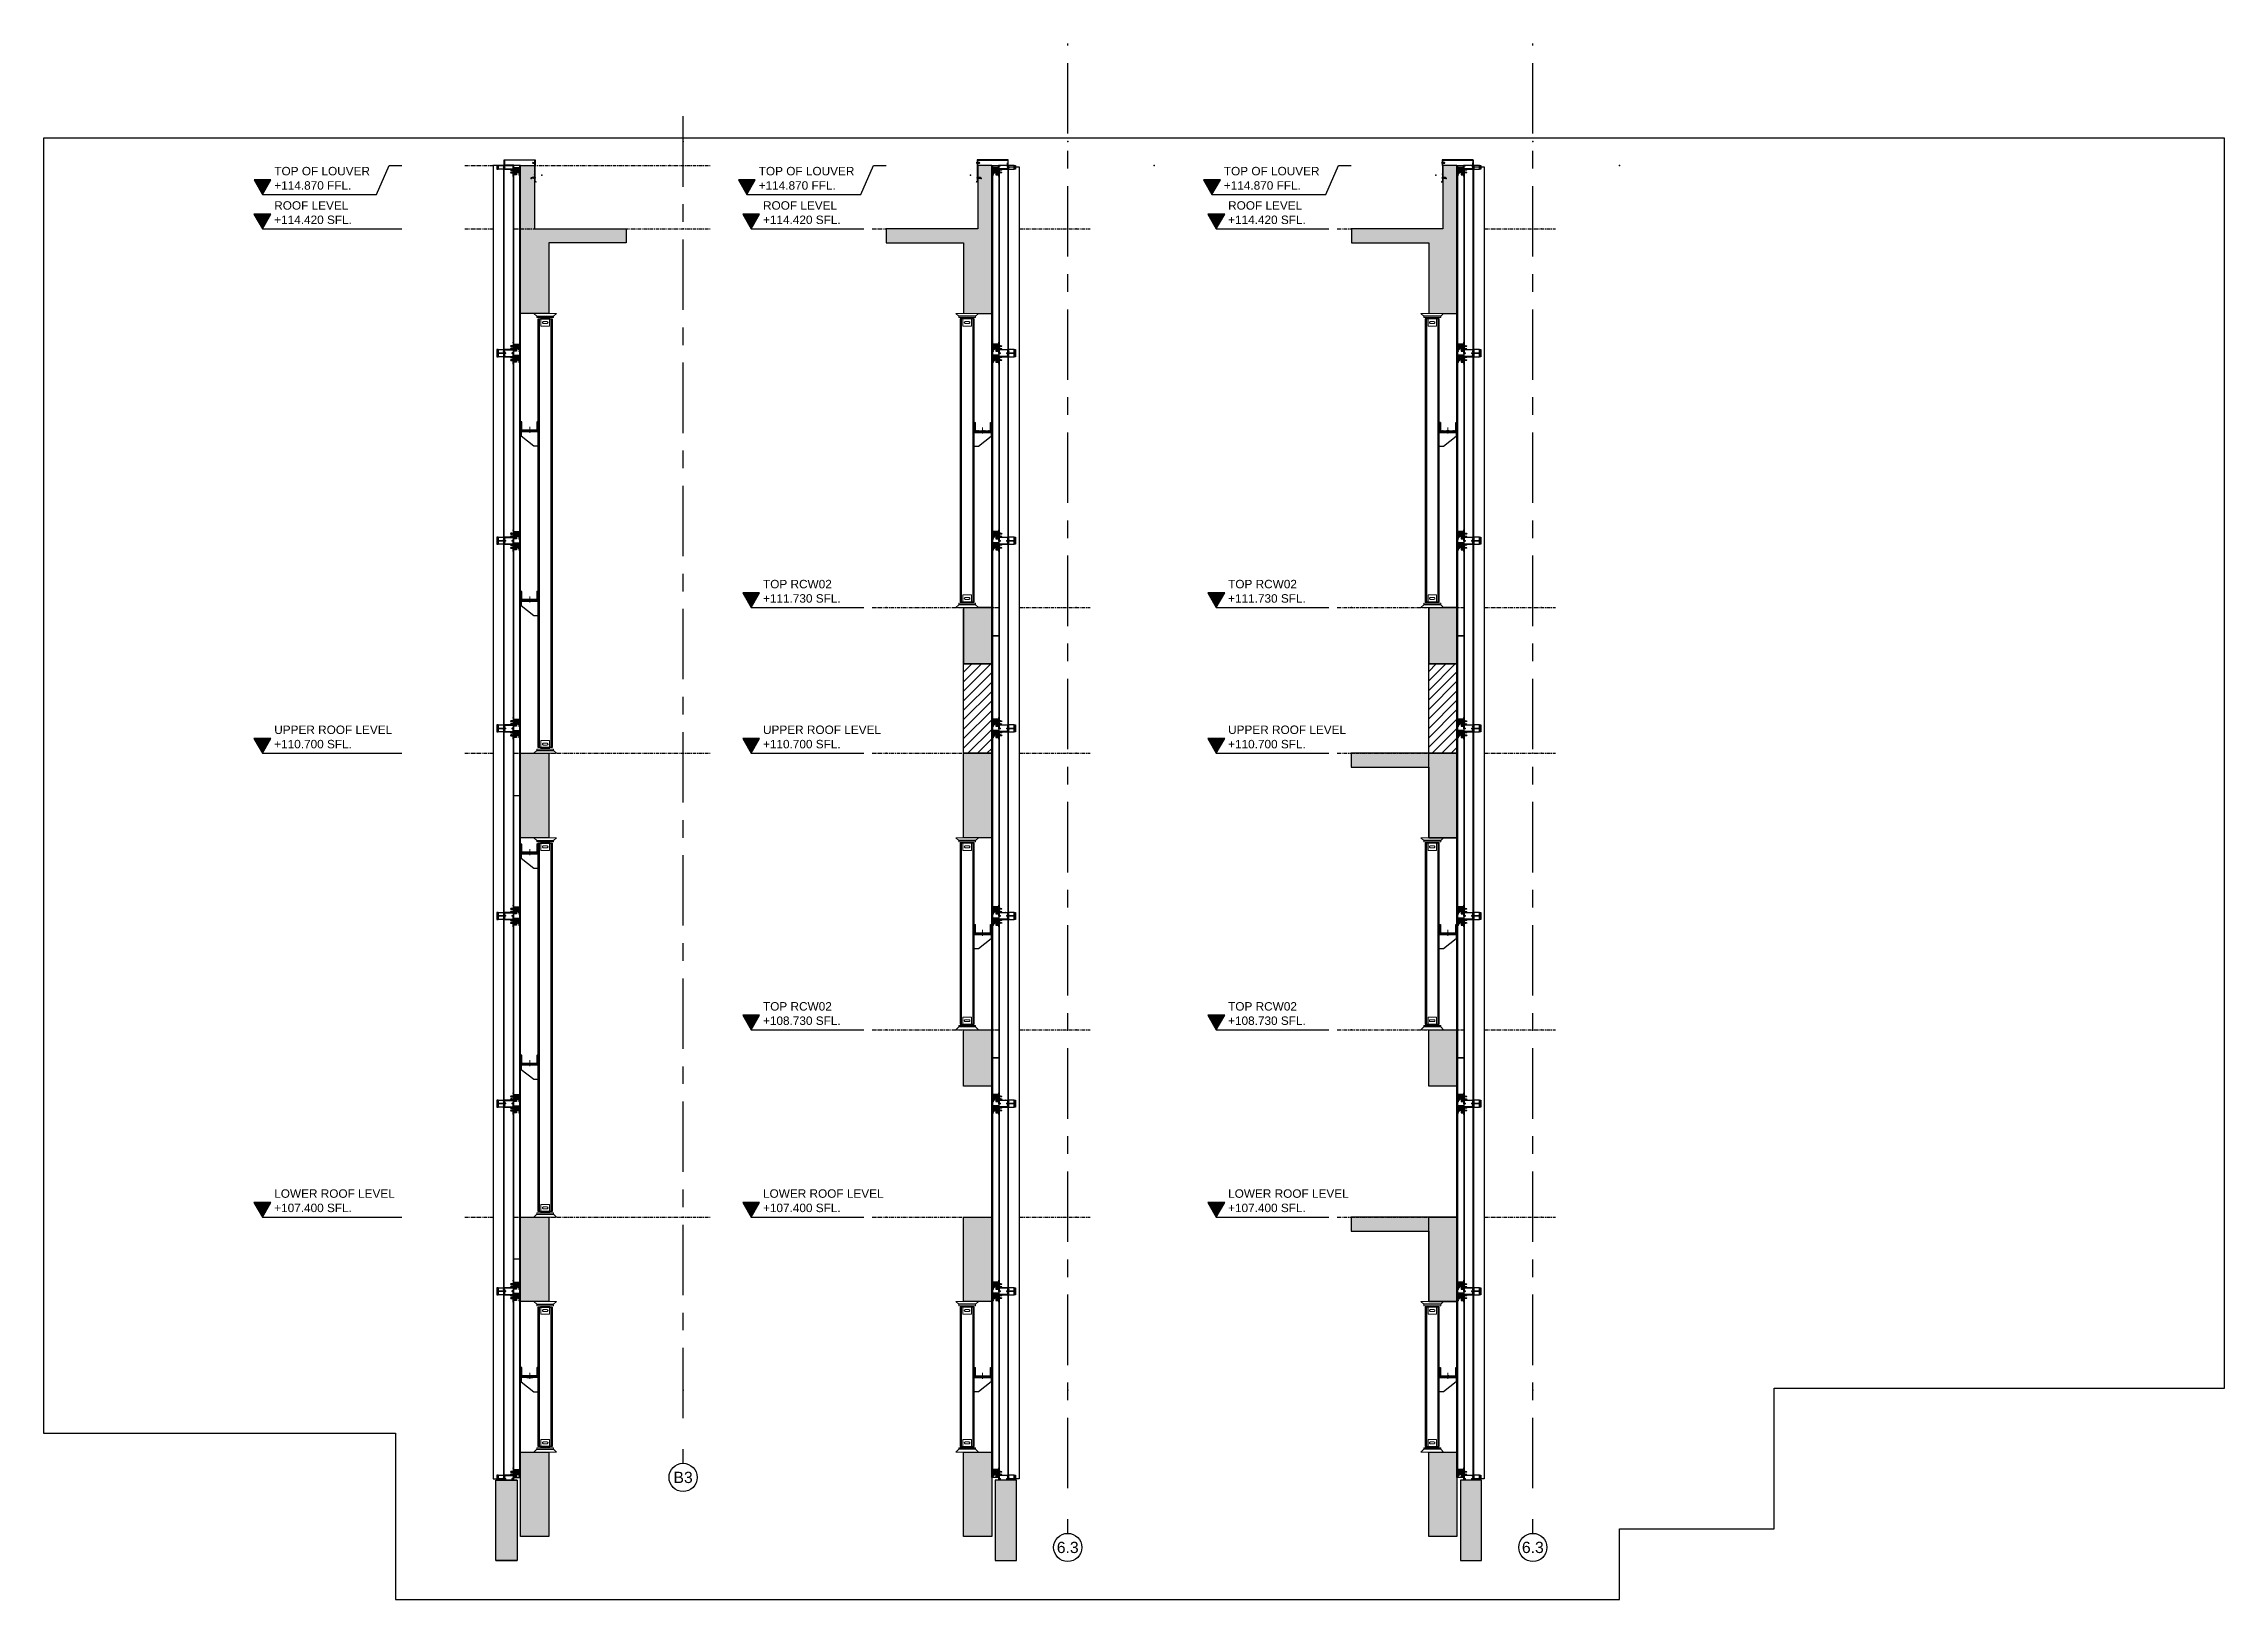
# Model space of a CAD drawing. Header units: millimetres. Extents: x 652937 to 1670132, y 1473552 to 2851037.
# Drawn here: x 994568 to 1010068, y 1516754 to 1527807 of the extents above; entities that cross this region are included whole.
import ezdxf
from ezdxf.enums import TextEntityAlignment as Align

# ---------------------------------------------------------------- set-up
doc = ezdxf.new("R2010")
doc.units = ezdxf.units.MM
doc.set_wipeout_variables(frame=1)
for name, pattern in [('CENTER', [50.8, 31.75, -6.35, 6.35, -6.35]), ('TA_GL_005.00000', [13.75, 5, -1.25, 1.25, -1.25, 5]), ('XKITLINE00', [0])]:
    doc.linetypes.add(name, pattern=pattern)
for name, color, linetype in [('000 - 0_SYM_DWG_GRID-BUBBLE_MAIN_COLOR_1', 7, 'Continuous'), ('000 - 0_SYM_DWG_GRIDLINE_MAIN_COLOR_1', 7, 'Continuous'), ('000 - 0_SYM_DWG_GRIDLINE_MAIN_COLOR_251', 7, 'Continuous'), ('000 - 0_SYM_DWG_LEVEL_MAIN_COLOR_2', 7, 'Continuous'), ('000 - 0_SYM_DWG_LEVEL_TEXT', 7, 'Continuous'), ('000 - CONCRETE_COL_HATCH_', 7, 'Continuous'), ('000 - CONCRETE_COL_MAIN_COLOR_1', 7, 'Continuous'), ('000 - CONCRETE_COL_WIPEOUT_', 7, 'Continuous'), ('000 - CONCRETE_WALL_HATCH_', 7, 'Continuous'), ('000 - CONCRETE_WALL_MAIN_COLOR_2', 7, 'Continuous'), ('000 - CONCRETE_WALL_MAIN_COLOR_4', 7, 'Continuous'), ('000 - H A T C H', 7, 'Continuous'), ('000 - L I N E 0.1', 7, 'Continuous'), ('000 - STRUCTURE_STEEL_ACCESORIES_MAIN_COLOR_1', 7, 'Continuous'), ('000 - STRUCTURE_STEEL_FASTERN_MAIN_COLOR_2', 7, 'Continuous'), ('000 - STRUCTURE_STEEL_FRAMING_CUT_COLOR_4', 7, 'Continuous'), ('000 - STRUCTURE_STEEL_FRAMING_HATCH_', 7, 'Continuous'), ('000 - STRUCTURE_STEEL_FRAMING_MAIN_COLOR_1', 7, 'Continuous'), ('000 - STRUCTURE_STEEL_FRAMING_MAIN_COLOR_2', 7, 'Continuous'), ('000 - STRUCTURE_STEEL_FRAMING_SUB_COLOR_2', 7, 'Continuous'), ('000 - STRUCTURE_STEEL_FRAMING_WIPEOUT_', 7, 'Continuous'), ('010 - ASPG_ACCESSORIES_MAIN_COLOR_1', 7, 'Continuous'), ('010 - ASPG_ACCESSORIES_MAIN_COLOR_2', 7, 'Continuous'), ('010 - ASPG_ACCESSORIES_SUB_COLOR_2', 7, 'Continuous'), ('010 - ASPG_ACCESSORIES_SUB_COLOR_3', 7, 'Continuous'), ('010 - ASPG_ACCESSORIES_SYMBOL_', 7, 'Continuous'), ('010 - ASPG_ACCESSORIES_WIPEOUT_', 7, 'Continuous'), ('010 - ASPG_EXTR_MAIN_COLOR_2', 7, 'Continuous'), ('010 - ASPG_EXTR_WIPEOUT_', 7, 'Continuous'), ('010 - ASPG_FASTERN_MAIN_COLOR_1', 7, 'Continuous'), ('010 - ASPG_FASTERN_SUB_COLOR_2', 7, 'Continuous'), ('010 - ASPG_FASTERN_WIPEOUT_', 7, 'Continuous'), ('010 - ASPG_FLASHING_CUT_COLOR_3', 7, 'Continuous'), ('010 - ASPG_FLASHING_CUT_COLOR_4', 7, 'Continuous'), ('010 - ASPG_FLASHING_CUT_COLOR_5', 7, 'Continuous'), ('010 - ASPG_FLASHING_HATCH_', 7, 'Continuous'), ('010 - ASPG_FRAMING_CUT_COLOR_4', 7, 'Continuous'), ('010 - ASPG_FRAMING_HATCH_', 7, 'Continuous'), ('010 - ASPG_FRAMING_SUB_COLOR_2', 7, 'Continuous'), ('010 - ASPG_FRAMING_WIPEOUT_', 7, 'Continuous'), ('Center Line', 7, 'CENTER'), ('HATCH', 7, 'Continuous')]:
    doc.layers.add(name, color=color, linetype=linetype)
for name, color, linetype, plot in [('000 - H I D D E N', 7, 'Continuous', False), ('000 - STRUCTURE_STEEL_FRAMING_DEF_SUB', 7, 'Continuous', False), ('010 - ASPG_ACCESSORIES_DEF_SUB', 7, 'Continuous', False)]:
    doc.layers.add(name, color=color, linetype=linetype, plot=plot)
doc.layers.add('Part', color=7, linetype='Continuous', lineweight=0)
doc.layers.add('SCREW', color=7, linetype='Continuous', lineweight=5)
doc.styles.add('Arial', font='arial.ttf')
doc.styles.add('Arial_1', font='arial.ttf', dxfattribs={"height": 125})
doc.styles.add('Cetury Gothic', font='swissl.ttf')
doc.styles.add('TA', font='', dxfattribs={"height": 4.5})
doc.styles.get('TA').set_extended_font_data('Cordia New')
pattern_1 = [(45, (2715.48714, 3084.9077), (-0.265165043, 0.265165043), []), (45, (2715.6639, 3084.9077), (-0.265165043, 0.265165043), [])]
pattern_2 = [(45, (981839.39, 1412070.42), (-33.67596, 33.67596), [])]

# ---------------------------------------------------------------- blocks, each defined once
blk = doc.blocks.new('000_ASPG_TYP_FILES_20260218-010703_FRAME_EXTR_HONLIZONTAL')
at = {"layer": '010 - ASPG_FRAMING_HATCH_'}
h = blk.add_hatch(dxfattribs=at)
h.set_pattern_fill('ANSI32', scale=0.1)
edge = h.paths.add_edge_path()
edge.add_line((75, 2), (25, 2))
edge.add_line((25, 2), (25, 67))
edge.add_arc((25, 67), 0.3, 0, 90)
edge.add_line((25, 67), (0, 67))
edge.add_arc((0, 67), 0.3, 90, 180)
edge.add_line((0, 67), (0, 58))
edge.add_arc((0, 58), 0.3, 180, 270)
edge.add_line((0, 57), (2, 57))
edge.add_arc((2, 58), 0.3, 270, 360)
edge.add_line((2, 58), (2, 65))
edge.add_arc((2, 65), 0.3, 90, 180, ccw=False)
edge.add_line((2, 65), (23, 65))
edge.add_arc((23, 65), 0.3, 0, 90, ccw=False)
edge.add_line((23, 65), (23, 49))
edge.add_line((23, 49), (24, 48))
edge.add_line((24, 48), (23, 48))
edge.add_line((23, 48), (23, 22))
edge.add_line((23, 22), (24, 22))
edge.add_line((24, 22), (23, 21))
edge.add_line((23, 21), (23, 2))
edge.add_arc((23, 2), 0.3, -90, 0, ccw=False)
edge.add_line((23, 2), (2, 2))
edge.add_arc((2, 2), 0.3, 180, 270, ccw=False)
edge.add_line((2, 2), (2, 10))
edge.add_arc((2, 10), 0.3, 0, 90)
edge.add_line((2, 10), (0, 10))
edge.add_arc((0, 10), 0.3, 90, 180)
edge.add_line((0, 10), (0, 0))
edge.add_arc((0, 0), 0.3, 180, 270)
edge.add_line((0, 0), (75, 0))
at = {"layer": '010 - ASPG_ACCESSORIES_DEF_SUB', "color": 7}
for p in [(0, 67), (0, 57), (0, 10), (0, 10), (0, 0), (25, 67), (25, 67), (75, 2), (75, 0)]:
    blk.add_point(p, dxfattribs=at)
at = {"layer": '010 - ASPG_FRAMING_CUT_COLOR_4', "color": 7}
blk.add_line((75, 0), (75, 2), dxfattribs=at)
blk.add_lwpolyline([(75, 2), (25, 2), (25, 67, 0.414214), (25, 67), (0, 67, 0.414214), (0, 67), (0, 58, 0.414214), (0, 57), (2, 57, 0.414214), (2, 58), (2, 65, -0.414214), (2, 65), (23, 65, -0.414214), (23, 65), (23, 49), (24, 48), (23, 48), (23, 22), (24, 22), (23, 21), (23, 2, -0.414214), (23, 2), (2, 2, -0.414214), (2, 2), (2, 10, 0.414214), (2, 10), (0, 10, 0.414214), (0, 10), (0, 0, 0.414214), (0, 0), (75, 0)], format="xyb", dxfattribs=at)
for centre, start, end in [((0, 58), 180, 270), ((0, 10), 90, 180), ((0, 0), 180, 270), ((2, 65), 90, 180), ((2, 58), 270, 0), ((2, 10), 0, 90), ((2, 2), 180, 270), ((23, 2), 270, 0), ((75, 2), 0, 90), ((75, 0), 270, 0)]:
    blk.add_arc(centre, 0.3, start, end, dxfattribs=at)
blk = doc.blocks.new('PZG35-9D5')
at = {"layer": 'Center Line', "color": 7}
blk.add_line((0, 4), (0, -11), dxfattribs=at)
at = {"layer": 'SCREW', "color": 7}
for p, q in [((-1, 0), (-1, -1)), ((1, 0), (1, -1)), ((-2, -1), (-1, -2)), ((-2, -1), (-1, -1)), ((-2, -1), (2, -1)), ((-2, -3), (2, -2)), ((-2, -3), (-1, -2)), ((-2, -3), (-1, -3)), ((-2, -4), (-1, -4)), ((-2, -4), (-1, -4)), ((-2, -4), (-1, -4)), ((-1, -1), (1, -1)), ((-1, -2), (1, -1)), ((-1, -2), (-1, -2)), ((-1, -2), (1, -2)), ((-1, -3), (-1, -4)), ((-1, -3), (1, -3)), ((-1, -4), (-1, -8)), ((-1, -4), (-1, -4)), ((-1, -4), (-1, -4)), ((0, -10), (-1, -8)), ((0, -10), (1, -8)), ((1, -1), (1, -2)), ((2, -1), (1, -1)), ((2, -1), (1, -1)), ((2, -2), (1, -2)), ((2, -2), (1, -3)), ((1, -3), (1, -3)), ((1, -3), (1, -3)), ((2, -4), (1, -3)), ((1, -4), (1, -4)), ((1, -4), (2, -4)), ((1, -4), (1, -4)), ((1, -5), (1, -4)), ((2, -5), (1, -4)), ((2, -4), (1, -4)), ((1, -5), (1, -8)), ((1, -5), (2, -5)), ((1, -5), (1, -5)), ((2, -5), (1, -5))]:
    blk.add_line(p, q, dxfattribs=at)
blk.add_lwpolyline([(0, -10), (1, -5), (1, -4, 0.417657), (0, -3, 0.108102), (-1, -4), (-1, -5)], format="xyb", dxfattribs=at)
blk = doc.blocks.new('*U9352')
at = {"layer": 'SCREW', "color": 7}
blk.add_lwpolyline([(3, 2, 0.09906), (1, 3), (1, 2), (-1, 2), (-1, 3, 0.09906), (-3, 2, 0.266588), (-4, 1), (-4, 0, 0.414214), (-3, 0), (3, 0, 0.414214), (3, 0), (3, 1, 0.266588)], format="xyb", close=True, dxfattribs=at)
blk.add_blockref('PZG35-9D5', (0, 0), dxfattribs=at)
blk = doc.blocks.new('000_ASPG_TYP_FILES_BK_FOR_ASPG_LOUVERS_SIDE_VIEW')
at = {"color": 7}
blk.add_point((0, 0), dxfattribs=at)
at = {"layer": '010 - ASPG_ACCESSORIES_MAIN_COLOR_1', "color": 7}
blk.add_line((3, -13), (3, 12), dxfattribs=at)
for points in [[(43, -13), (1, -13), (1, 12), (43, 12)], [(53, 12), (43, 12), (43, -13), (53, -13)]]:
    blk.add_lwpolyline(points, close=True, dxfattribs=at)
at = {"layer": '010 - ASPG_ACCESSORIES_SUB_COLOR_3', "color": 7}
for p, q in [((43, -13), (43, 12)), ((44, -13), (44, 12)), ((44, -13), (44, 12)), ((45, -13), (45, 12)), ((46, -13), (46, 12)), ((47, -13), (47, 12)), ((48, -13), (48, 12)), ((49, -13), (49, 12)), ((51, -13), (51, 12)), ((51, -13), (51, 12)), ((52, -13), (52, 12)), ((52, -13), (52, 12))]:
    blk.add_line(p, q, dxfattribs=at)
at = {"layer": 'SCREW', "color": 7, "rotation": 270}
blk.add_blockref('*U9352', (3, 0), dxfattribs=at)
blk = doc.blocks.new('A$C57452C2B')
at = {"layer": '010 - ASPG_FASTERN_MAIN_COLOR_1', "color": 7}
for p, q in [((0.003, 0.001), (0.003, 0.004)), ((0.007, 0.031), (0.004, 0.021)), ((0.01, 0), (0.004, 0)), ((0.005, 0.001), (0.005, 0.004)), ((0.009, 0.001), (0.009, 0.004)), ((0.011, 0.001), (0.011, 0.004))]:
    blk.add_line(p, q, dxfattribs=at)
for points in [[(0.014, 0.005), (0.014, 0.006), (0, 0.006), (0, 0.005), (0.003, 0.004), (0.011, 0.004)], [(0.004, 0.021), (0.004, 0.028), (0.007, 0.031), (0.009, 0.028), (0.009, 0.021)]]:
    blk.add_lwpolyline(points, close=True, dxfattribs=at)
for centre, radius, start, end in [((0.004, 0.001), 0.00125, 216.8699, 323.1301), ((0.007, 0.004), 0.00425, 241.9275, 298.0725), ((0.01, 0.001), 0.00125, 216.8699, 323.1301)]:
    blk.add_arc(centre, radius, start, end, dxfattribs=at)
at = {"layer": '010 - ASPG_FASTERN_SUB_COLOR_2', "color": 7}
for p in [(0.009, 0.021), (0.004, 0.021)]:
    blk.add_line(p, (0.004, 0.02), dxfattribs=at)
for points in [[(0.004, 0.017, 0.666667), (0.004, 0.018), (0.009, 0.02, 0.666667), (0.009, 0.018)], [(0.004, 0.015, 0.666667), (0.004, 0.017), (0.009, 0.018, 0.666667), (0.009, 0.017)], [(0.004, 0.014, 0.666667), (0.004, 0.015), (0.009, 0.017, 0.666667), (0.009, 0.015)], [(0.004, 0.012, 0.666667), (0.004, 0.014), (0.009, 0.015, 0.666667), (0.009, 0.014)], [(0.004, 0.011, 0.666667), (0.004, 0.012), (0.009, 0.014, 0.666667), (0.009, 0.012)], [(0.004, 0.009, 0.666667), (0.004, 0.011), (0.009, 0.012, 0.666667), (0.009, 0.011)], [(0.004, 0.008, 0.666667), (0.004, 0.009), (0.009, 0.011, 0.666667), (0.009, 0.009)], [(0.004, 0.006, 0.666667), (0.004, 0.008), (0.009, 0.009, 0.666667), (0.009, 0.008)], [(0.005, 0.006, 0.091189), (0.004, 0.006), (0.009, 0.008, 0.666667), (0.009, 0.006)]]:
    blk.add_lwpolyline(points, format="xyb", dxfattribs=at)
for centre, start, end in [((0.004, 0.019), 292.6199, 67.3801), ((0.01, 0.02), 112.6199, 247.3801)]:
    blk.add_arc(centre, 0.000812, start, end, dxfattribs=at)
blk = doc.blocks.new('A$C6d2a724f')
at = {"color": 7}
blk.add_wipeout([(-4, 6), (4, 6), (7, 0), (4, -6), (-4, -6), (-7, 0)], dxfattribs=at).dxf.layer = '010 - ASPG_FASTERN_MAIN_COLOR_1'
at = {"layer": '010 - ASPG_FASTERN_MAIN_COLOR_1', "color": 7}
blk.add_lwpolyline([(-4, 6), (4, 6), (7, 0), (4, -6), (-4, -6), (-7, 0)], close=True, dxfattribs=at)
at = {"layer": '010 - ASPG_FASTERN_SUB_COLOR_2', "color": 7}
for radius in [6.33, 3.96]:
    blk.add_circle((0, 0), radius, dxfattribs=at)
blk = doc.blocks.new('A$Cb3d6a647')
at = {"color": 7}
blk.add_wipeout([(0, -50), (0, -50), (0, 0), (40, 0), (40, -40), (34, -40), (29, -35), (29, -25), (27, -22), (24, -20), (21, -22), (20, -25), (20, -50)], dxfattribs=at).dxf.layer = '010 - ASPG_FASTERN_WIPEOUT_'
at = {"layer": 'HATCH'}
h = blk.add_hatch(dxfattribs=at)
h.set_pattern_fill('DOTS', scale=0.5)
h.paths.add_polyline_path([(3, 0), (3, -8), (4, -8), (5, -11), (8, -11, -0.236068), (9, -12), (9, -19), (5, -19), (4, -22), (3, -22), (3, -28), (4, -28), (5, -31), (8, -31, -0.236068), (9, -32), (9, -39), (5, -39), (4, -42), (3, -42), (3, -50), (20, -50), (20, -25, -1), (29, -25), (29, -35), (34, -40), (40, -40), (40, 0)])
at = {"color": 7}
blk.add_point((40, -50), dxfattribs=at)
at = {"layer": '010 - ASPG_ACCESSORIES_MAIN_COLOR_1', "color": 7}
blk.add_lwpolyline([(0, 0), (3, 0), (3, -50), (0, -50)], close=True, dxfattribs=at)
at = {"layer": '010 - ASPG_ACCESSORIES_MAIN_COLOR_2', "color": 7}
blk.add_lwpolyline([(0, 0), (40, 0), (40, -40), (34, -40), (29, -35), (29, -25, 1), (20, -25), (20, -50), (0, -50)], format="xyb", close=True, dxfattribs=at)
at = {"color": 7, "extrusion": (0, 0, -1), "xscale": 1000, "yscale": 1000, "zscale": -1000, "rotation": 270}
for p in [(-9, -8), (-9, -28)]:
    blk.add_blockref('A$C57452C2B', p, dxfattribs=at)
at = {"color": 7}
blk.add_blockref('A$C6d2a724f', (24, -25), dxfattribs=at)
blk = doc.blocks.new('*U8683')
at = {"color": 7}
blk.add_wipeout([(1308, 2), (25, 2), (25, 67), (1308, 67)], dxfattribs=at).dxf.layer = '010 - ASPG_FRAMING_WIPEOUT_'
blk.add_blockref('000_ASPG_TYP_FILES_20260218-010703_FRAME_EXTR_HONLIZONTAL', (0, 0), dxfattribs=at)
at = {"color": 7, "xscale": -1}
blk.add_blockref('000_ASPG_TYP_FILES_20260218-010703_FRAME_EXTR_HONLIZONTAL', (1333, 0), dxfattribs=at)
at = {"color": 7}
blk.add_wipeout([(9330, 68), (9330, 145), (0, 145), (0, 68)], dxfattribs=at).dxf.layer = '010 - ASPG_EXTR_WIPEOUT_'
blk.add_point((25, 67), dxfattribs=at)
at = {"layer": '010 - ASPG_EXTR_MAIN_COLOR_2', "color": 7}
blk.add_lwpolyline([(9330, 70), (9330, 145), (0, 145), (0, 70)], close=True, dxfattribs=at)
at = {"layer": '010 - ASPG_FRAMING_SUB_COLOR_2', "color": 7}
blk.add_lwpolyline([(1308, 2), (25, 2), (25, 67), (1308, 67)], close=True, dxfattribs=at)
at = {"color": 7, "rotation": 90}
for p in [(12, 67), (1320, 67)]:
    blk.add_blockref('000_ASPG_TYP_FILES_BK_FOR_ASPG_LOUVERS_SIDE_VIEW', p, dxfattribs=at)
at = {"color": 7, "rotation": 270}
for p in [(65, 0), (1318, 0)]:
    blk.add_blockref('A$Cb3d6a647', p, dxfattribs=at)
blk = doc.blocks.new('*U8127')
at = {"layer": '000 - 0_SYM_DWG_GRIDLINE_MAIN_COLOR_1', "color": 7}
blk.add_line((26, 0), (21, 0), dxfattribs=at)
blk.add_circle((31, 0), 5, dxfattribs=at)
at = {"layer": '000 - 0_SYM_DWG_GRIDLINE_MAIN_COLOR_251', "color": 7, "linetype": 'ByBlock', "ltscale": 5}
blk.add_line((10, 0), (-453.5, 0), dxfattribs=at)
at = {"layer": '000 - 0_SYM_DWG_GRIDLINE_MAIN_COLOR_251', "color": 7}
for p in [(-443.5, 0), (0, 0)]:
    blk.add_point(p, dxfattribs=at)
at = {"color": 7, "style": 'TA', "flags": 1}
blk.add_attdef('LOCATION', (6, -6), '', height=4.5, rotation=270, dxfattribs=at)
at = {"layer": '000 - 0_SYM_DWG_GRID-BUBBLE_MAIN_COLOR_1', "color": 7, "style": 'Arial'}
blk.add_attdef('GRID-HEAD', text='', height=4, rotation=90, dxfattribs=at).set_placement((31, 0), align=Align.MIDDLE_CENTER)
blk = doc.blocks.new('*U9107')
at = {"layer": '000 - 0_SYM_DWG_LEVEL_MAIN_COLOR_2'}
blk.add_hatch(color=7, dxfattribs=at).paths.add_polyline_path([(-146.51, 5.18), (-149.5, 0), (-152.49, 5.18)])
at = {"color": 7}
blk.add_point((0, 0), dxfattribs=at)
at = {"layer": '000 - 0_SYM_DWG_GRIDLINE_MAIN_COLOR_251', "color": 7}
blk.add_lwpolyline([(-149.5, 0), (-109, 0), (-104.5, 0), (-100, 0)], dxfattribs=at)
at = {"layer": '000 - 0_SYM_DWG_LEVEL_MAIN_COLOR_2', "color": 7, "lineweight": 25}
for p, q in [((-146.51, 5.18), (-152.49, 5.18)), ((-152.49, 5.18), (-149.5, 0)), ((-149.5, 0), (-146.51, 5.18))]:
    blk.add_line(p, q, dxfattribs=at)
at = {"layer": '000 - 0_SYM_DWG_LEVEL_TEXT', "color": 7, "style": 'Arial_1'}
for tag, p in [('LV_NAME_2', (-145.29, 6.83)), ('LV_NAME_1', (-145.28, 11.92)), ('LV_NAME_3', (-145.3, 1.74))]:
    blk.add_attdef(tag, p, '', height=3, dxfattribs=at)
blk = doc.blocks.new('*U9081')
at = {"layer": '000 - 0_SYM_DWG_LEVEL_MAIN_COLOR_2'}
blk.add_hatch(color=7, dxfattribs=at).paths.add_polyline_path([(-146.51, 5.18), (-149.5, 0), (-152.49, 5.18)])
at = {"color": 7}
blk.add_point((0, 0), dxfattribs=at)
at = {"layer": '000 - 0_SYM_DWG_GRIDLINE_MAIN_COLOR_251', "color": 7}
blk.add_lwpolyline([(-149.5, 0), (-109, 0), (-104.5, 0), (-100, 0)], dxfattribs=at)
at = {"layer": '000 - 0_SYM_DWG_LEVEL_MAIN_COLOR_2', "color": 7, "lineweight": 25}
for p, q in [((-146.51, 5.18), (-152.49, 5.18)), ((-152.49, 5.18), (-149.5, 0)), ((-149.5, 0), (-146.51, 5.18))]:
    blk.add_line(p, q, dxfattribs=at)
at = {"layer": '000 - 0_SYM_DWG_LEVEL_TEXT', "color": 7, "style": 'Arial_1'}
for tag, p in [('LV_NAME_2', (-145.29, 6.83)), ('LV_NAME_1', (-145.28, 11.92)), ('LV_NAME_3', (-145.3, 1.74))]:
    blk.add_attdef(tag, p, '', height=3, dxfattribs=at)
blk = doc.blocks.new('*U9082')
at = {"layer": '000 - 0_SYM_DWG_LEVEL_MAIN_COLOR_2'}
blk.add_hatch(color=7, dxfattribs=at).paths.add_polyline_path([(-146.51, 5.18), (-149.5, 0), (-152.49, 5.18)])
at = {"color": 7}
blk.add_point((0, 0), dxfattribs=at)
at = {"layer": '000 - 0_SYM_DWG_GRIDLINE_MAIN_COLOR_251', "color": 7}
blk.add_lwpolyline([(-149.5, 0), (-109, 0), (-104.5, 0), (-100, 0)], dxfattribs=at)
at = {"layer": '000 - 0_SYM_DWG_LEVEL_MAIN_COLOR_2', "color": 7, "lineweight": 25}
for p, q in [((-146.51, 5.18), (-152.49, 5.18)), ((-152.49, 5.18), (-149.5, 0)), ((-149.5, 0), (-146.51, 5.18))]:
    blk.add_line(p, q, dxfattribs=at)
at = {"layer": '000 - 0_SYM_DWG_LEVEL_TEXT', "color": 7, "style": 'Arial_1'}
for tag, p in [('LV_NAME_2', (-145.29, 6.83)), ('LV_NAME_1', (-145.28, 11.92)), ('LV_NAME_3', (-145.3, 1.74))]:
    blk.add_attdef(tag, p, '', height=3, dxfattribs=at)
blk = doc.blocks.new('*U8131')
at = {"layer": '000 - 0_SYM_DWG_GRIDLINE_MAIN_COLOR_251', "color": 7, "linetype": 'ByBlock', "ltscale": 5}
blk.add_line((200, 0), (-1550, 0), dxfattribs=at)
at = {"layer": '000 - 0_SYM_DWG_GRIDLINE_MAIN_COLOR_251', "color": 7}
for p in [(-1350, 0), (0, 0)]:
    blk.add_point(p, dxfattribs=at)
at = {"color": 7, "style": 'TA', "flags": 1}
blk.add_attdef('LOCATION', (6, -6), '', height=4.5, rotation=270, dxfattribs=at)
blk = doc.blocks.new('*U8125')
at = {"layer": '000 - H A T C H'}
h = blk.add_hatch(dxfattribs=at)
h.set_pattern_fill('AR-CONC', scale=0.05)
h.paths.add_polyline_path([(200, 600), (0, 600), (0, 0), (200, 0)])
at = {"layer": '000 - CONCRETE_COL_WIPEOUT_', "color": 7}
blk.add_lwpolyline([(0, 600), (0, 600), (0, 600), (200, 600), (200, 0), (0, 0), (0, 600), (0, 600), (0, 600), (0, 600), (0, 600), (0, 600)], close=True, dxfattribs=at)
blk = doc.blocks.new('*U8256')
at = {"color": 7}
blk.add_wipeout([(750, -450), (750, -550), (200, -550), (200, -1050), (0, -1050), (0, 0), (100, 0), (100, 0), (100, 0), (100, 0), (100, 0), (100, -450)], dxfattribs=at)
at = {"layer": '000 - H A T C H'}
h = blk.add_hatch(dxfattribs=at)
h.set_pattern_fill('AR-CONC', scale=0.05)
h.paths.add_polyline_path([(100, 0), (0, 0), (0, -1050), (200, -1050), (200, -550), (750, -550), (750, -450), (100, -450)])
at = {"layer": '000 - CONCRETE_COL_WIPEOUT_', "color": 7}
blk.add_lwpolyline([(750, -450), (750, -550), (200, -550), (200, -1050), (0, -1050), (0, 0), (100, 0), (100, 0), (100, 0), (100, 0), (100, 0), (100, -450)], close=True, dxfattribs=at)
blk = doc.blocks.new('*A7870')
at = {"layer": 'Part', "color": 7, "linetype": 'XKITLINE00', "lineweight": 0}
for p, q in [((560.731873, 232.946249), (560.571873, 232.946249)), ((560.571873, 232.946249), (560.571873, 231.646249)), ((560.731873, 231.766249), (560.731873, 232.946249)), ((563.071873, 232.946249), (562.911873, 232.946249)), ((562.911873, 232.946249), (562.911873, 231.766249)), ((563.071873, 231.646249), (563.071873, 232.946249)), ((560.571873, 231.646249), (563.071873, 231.646249)), ((562.911873, 231.766249), (560.731873, 231.766249))]:
    blk.add_line(p, q, dxfattribs=at)
blk = doc.blocks.new('*A7871')
at = {"layer": 'Part', "color": 7, "linetype": 'XKITLINE00', "lineweight": 0}
for p, q in [((560.671873, 231.526249), (560.671873, 231.646249)), ((563.071873, 231.526249), (560.671873, 231.526249)), ((563.071873, 231.646249), (563.071873, 231.526249))]:
    blk.add_line(p, q, dxfattribs=at)
blk = doc.blocks.new('*U7872')
at = {"color": 7}
blk.add_wipeout([(-120, 100), (-120, 106), (-125, 106), (-125, 171), (-117, 171), (-117, 112), (-8, 112), (-8, 171), (0, 171), (0, 106), (0, 100), (0, 0), (-30, 0), (-120, 70)], dxfattribs=at)
at = {"layer": '000 - STRUCTURE_STEEL_FRAMING_HATCH_'}
h = blk.add_hatch(dxfattribs=at)
h.set_pattern_fill('ANSI32', scale=0.5)
h.paths.add_polyline_path([(-125, 171), (-125, 106), (0, 106), (0, 171), (-8, 171), (-8, 112), (-117, 112), (-117, 171)])
h = blk.add_hatch(dxfattribs=at)
h.set_pattern_fill('ANSI32', style=0)
h.set_pattern_definition(pattern_1)
h.paths.add_polyline_path([(-38, 106), (-38, 100), (-82, 100), (-82, 106)], flags=17)
h = blk.add_hatch(dxfattribs=at)
h.set_pattern_fill('ANSI32', style=0)
h.set_pattern_definition(pattern_1)
h.paths.add_polyline_path([(-53, 112), (-53, 106), (-67, 106), (-67, 112)], flags=17)
at = {"layer": '000 - STRUCTURE_STEEL_FRAMING_CUT_COLOR_4', "color": 7}
blk.add_lwpolyline([(-125, 171), (-125, 106), (0, 106), (0, 171), (-8, 171), (-8, 112), (-117, 112), (-117, 171), (-125, 171)], dxfattribs=at)
at = {"layer": '000 - STRUCTURE_STEEL_FRAMING_DEF_SUB', "color": 7, "linetype": 'XKITLINE00', "lineweight": 0}
blk.add_line((-60, 92), (-60, 135), dxfattribs=at)
blk.add_line((-60, 92), (-60, 135), dxfattribs=at)
at = {"layer": '000 - STRUCTURE_STEEL_FRAMING_HATCH_', "color": 7, "linetype": 'XKITLINE00', "lineweight": 0}
for p, q in [((-82, 100), (-82, 106)), ((-82, 100), (-82, 106)), ((-67, 106), (-67, 112)), ((-67, 106), (-67, 112)), ((-53, 106), (-53, 112)), ((-53, 106), (-53, 112)), ((-38, 100), (-38, 106)), ((-38, 100), (-38, 106))]:
    blk.add_line(p, q, dxfattribs=at)
at = {"layer": '000 - STRUCTURE_STEEL_FRAMING_MAIN_COLOR_2', "color": 7}
blk.add_lwpolyline([(-120, 106), (0, 106), (0, 100), (-120, 100)], close=True, dxfattribs=at)
blk.add_lwpolyline([(-120, 100), (-120, 70), (-30, 0), (0, 0), (0, 100), (-120, 100)], dxfattribs=at)
at = {"color": 7, "lineweight": 0, "xscale": 50, "yscale": 50, "zscale": 50}
blk.add_blockref('*A7870', (-28154, -11476), dxfattribs=at)
at = {"layer": '000 - STRUCTURE_STEEL_FRAMING_MAIN_COLOR_2', "color": 7, "xscale": 50, "yscale": 50, "zscale": 50}
blk.add_blockref('*A7871', (-28154, -11476), dxfattribs=at)
blk = doc.blocks.new('*U8135')
at = {"color": 7}
blk.add_wipeout([(60, 20), (60, 30), (-60, 30), (-60, 20), (-80, 0), (80, 0)], dxfattribs=at)
for points in [[(-225, -300), (-175, -300), (-175, 2995), (-225, 2995)], [(60, 2675), (60, 2665), (-60, 2665), (-60, 2675), (-80, 2695), (80, 2695)]]:
    blk.add_wipeout(points, dxfattribs=at).dxf.layer = '000 - STRUCTURE_STEEL_FRAMING_WIPEOUT_'
blk.add_wipeout([(60, 2675), (60, 2665), (-60, 2665), (-60, 2675), (-80, 2695), (80, 2695)], dxfattribs=at)
at = {"layer": '000 - STRUCTURE_STEEL_FASTERN_MAIN_COLOR_2', "color": 7, "lineweight": 0}
blk.add_lwpolyline([(60, 2675), (60, 2665), (-60, 2665), (-60, 2675), (-80, 2695), (80, 2695)], close=True, dxfattribs=at)
at = {"color": 7}
blk.add_wipeout([(-50, 40), (50, 40), (50, 2655), (-50, 2655)], dxfattribs=at)
at = {"layer": '000 - STRUCTURE_STEEL_ACCESORIES_MAIN_COLOR_1', "color": 7, "lineweight": 0}
for p, q in [((30, 2665), (30, 2605)), ((30, 90), (-30, 90)), ((-30, 90), (-30, 30)), ((30, 35), (-30, 35)), ((30, 30), (30, 90))]:
    blk.add_line(p, q, dxfattribs=at)
blk.add_lwpolyline([(-15, 71), (-12, 72), (13, 72), (15, 71), (17, 70), (19, 68), (20, 65), (19, 62), (17, 60), (15, 59), (13, 58), (-12, 58), (-15, 59), (-17, 60), (-19, 62), (-19, 65), (-19, 68), (-17, 70), (-15, 71)], close=True, dxfattribs=at)
at = {"layer": '000 - STRUCTURE_STEEL_FASTERN_MAIN_COLOR_2', "color": 7}
blk.add_line((-60, 20), (60, 20), dxfattribs=at)
at = {"layer": '000 - STRUCTURE_STEEL_FASTERN_MAIN_COLOR_2', "color": 7, "lineweight": 0}
blk.add_lwpolyline([(60, 20), (60, 30), (-60, 30), (-60, 20), (-80, 0), (80, 0)], close=True, dxfattribs=at)
at = {"layer": '000 - STRUCTURE_STEEL_FRAMING_MAIN_COLOR_1', "color": 7}
for points in [[(-50, 2655), (-42, 2655), (-42, 40), (-50, 40)], [(42, 2655), (50, 2655), (50, 40), (42, 40)]]:
    blk.add_lwpolyline(points, close=True, dxfattribs=at)
at = {"layer": '000 - STRUCTURE_STEEL_FRAMING_SUB_COLOR_2', "color": 7}
blk.add_lwpolyline([(-42, 2655), (42, 2655), (42, 40), (-42, 40)], close=True, dxfattribs=at)
at = {"color": 7}
blk.add_blockref('*U7872', (-50, 979), dxfattribs=at)
blk.add_blockref('*U7872', (-50, 979), dxfattribs=at)
at = {"layer": '000 - STRUCTURE_STEEL_FRAMING_MAIN_COLOR_1', "color": 7}
for points in [[(-225, -300), (-180, -300), (-180, 2995), (-225, 2995)], [(-180, -300), (-175, -300), (-175, 2995), (-180, 2995)]]:
    blk.add_lwpolyline(points, close=True, dxfattribs=at)
at = {"color": 7}
for p in [(-50, 2479), (-50, 979)]:
    blk.add_blockref('*U7872', p, dxfattribs=at)
at = {"layer": '000 - STRUCTURE_STEEL_ACCESORIES_MAIN_COLOR_1', "color": 7, "lineweight": 0}
for p, q in [((-30, 2605), (-30, 2665)), ((30, 2660), (-30, 2660)), ((30, 2605), (-30, 2605))]:
    blk.add_line(p, q, dxfattribs=at)
blk.add_lwpolyline([(-15, 2624), (-12, 2623), (13, 2623), (15, 2624), (17, 2625), (19, 2627), (20, 2630), (19, 2633), (17, 2635), (15, 2636), (13, 2637), (-12, 2637), (-15, 2636), (-17, 2635), (-19, 2633), (-19, 2630), (-19, 2627), (-17, 2625), (-15, 2624)], close=True, dxfattribs=at)
at = {"layer": '000 - STRUCTURE_STEEL_FASTERN_MAIN_COLOR_2', "color": 7}
blk.add_line((-60, 2675), (60, 2675), dxfattribs=at)
blk = doc.blocks.new('*U8134')
at = {"color": 7}
blk.add_wipeout([(60, 20), (60, 30), (-60, 30), (-60, 20), (-80, 0), (80, 0)], dxfattribs=at)
for points in [[(-225, -300), (-175, -300), (-175, 4175), (-225, 4175)], [(60, 3105), (60, 3095), (-60, 3095), (-60, 3105), (-80, 3125), (80, 3125)]]:
    blk.add_wipeout(points, dxfattribs=at).dxf.layer = '000 - STRUCTURE_STEEL_FRAMING_WIPEOUT_'
blk.add_wipeout([(60, 3105), (60, 3095), (-60, 3095), (-60, 3105), (-80, 3125), (80, 3125)], dxfattribs=at)
at = {"layer": '000 - STRUCTURE_STEEL_FASTERN_MAIN_COLOR_2', "color": 7, "lineweight": 0}
blk.add_lwpolyline([(60, 3105), (60, 3095), (-60, 3095), (-60, 3105), (-80, 3125), (80, 3125)], close=True, dxfattribs=at)
at = {"color": 7}
blk.add_wipeout([(-50, 40), (50, 40), (50, 3085), (-50, 3085)], dxfattribs=at)
at = {"layer": '000 - STRUCTURE_STEEL_ACCESORIES_MAIN_COLOR_1', "color": 7, "lineweight": 0}
for p, q in [((-30, 3035), (-30, 3095)), ((30, 3090), (-30, 3090)), ((30, 3035), (-30, 3035)), ((30, 3095), (30, 3035)), ((30, 90), (-30, 90)), ((-30, 90), (-30, 30)), ((30, 35), (-30, 35)), ((30, 30), (30, 90))]:
    blk.add_line(p, q, dxfattribs=at)
for points in [[(-15, 3054), (-12, 3053), (13, 3053), (15, 3054), (17, 3055), (19, 3057), (20, 3060), (19, 3063), (17, 3065), (15, 3066), (13, 3067), (-12, 3067), (-15, 3066), (-17, 3065), (-19, 3063), (-19, 3060), (-19, 3057), (-17, 3055), (-15, 3054)], [(-15, 71), (-12, 72), (13, 72), (15, 71), (17, 70), (19, 68), (20, 65), (19, 62), (17, 60), (15, 59), (13, 58), (-12, 58), (-15, 59), (-17, 60), (-19, 62), (-19, 65), (-19, 68), (-17, 70), (-15, 71)]]:
    blk.add_lwpolyline(points, close=True, dxfattribs=at)
at = {"layer": '000 - STRUCTURE_STEEL_FASTERN_MAIN_COLOR_2', "color": 7}
for p, q in [((-60, 3105), (60, 3105)), ((-60, 20), (60, 20))]:
    blk.add_line(p, q, dxfattribs=at)
at = {"layer": '000 - STRUCTURE_STEEL_FASTERN_MAIN_COLOR_2', "color": 7, "lineweight": 0}
blk.add_lwpolyline([(60, 20), (60, 30), (-60, 30), (-60, 20), (-80, 0), (80, 0)], close=True, dxfattribs=at)
at = {"layer": '000 - STRUCTURE_STEEL_FRAMING_MAIN_COLOR_1', "color": 7}
for points in [[(-50, 3085), (-42, 3085), (-42, 40), (-50, 40)], [(42, 3085), (50, 3085), (50, 40), (42, 40)]]:
    blk.add_lwpolyline(points, close=True, dxfattribs=at)
at = {"layer": '000 - STRUCTURE_STEEL_FRAMING_SUB_COLOR_2', "color": 7}
blk.add_lwpolyline([(-42, 3085), (42, 3085), (42, 40), (-42, 40)], close=True, dxfattribs=at)
at = {"color": 7}
blk.add_blockref('*U7872', (-50, 979), dxfattribs=at)
blk.add_blockref('*U7872', (-50, 979), dxfattribs=at)
at = {"layer": '000 - STRUCTURE_STEEL_FRAMING_MAIN_COLOR_1', "color": 7}
for points in [[(-225, -300), (-180, -300), (-180, 4175), (-225, 4175)], [(-180, -300), (-175, -300), (-175, 4175), (-180, 4175)]]:
    blk.add_lwpolyline(points, close=True, dxfattribs=at)
at = {"color": 7}
blk.add_blockref('*U7872', (-50, 2184), dxfattribs=at)
blk.add_blockref('*U7872', (-50, 2184), dxfattribs=at)
blk = doc.blocks.new('*U8150')
at = {"color": 7}
blk.add_wipeout([(60, 20), (60, 30), (-60, 30), (-60, 20), (-80, 0), (80, 0)], dxfattribs=at)
for points in [[(-225, -180), (-175, -180), (-175, 1370), (-225, 1370)], [(60, 1050), (60, 1040), (-60, 1040), (-60, 1050), (-80, 1070), (80, 1070)]]:
    blk.add_wipeout(points, dxfattribs=at).dxf.layer = '000 - STRUCTURE_STEEL_FRAMING_WIPEOUT_'
blk.add_wipeout([(60, 1050), (60, 1040), (-60, 1040), (-60, 1050), (-80, 1070), (80, 1070)], dxfattribs=at)
at = {"layer": '000 - STRUCTURE_STEEL_FASTERN_MAIN_COLOR_2', "color": 7, "lineweight": 0}
blk.add_lwpolyline([(60, 1050), (60, 1040), (-60, 1040), (-60, 1050), (-80, 1070), (80, 1070)], close=True, dxfattribs=at)
at = {"color": 7}
blk.add_wipeout([(-50, 40), (50, 40), (50, 1030), (-50, 1030)], dxfattribs=at)
at = {"layer": '000 - STRUCTURE_STEEL_ACCESORIES_MAIN_COLOR_1', "color": 7, "lineweight": 0}
for p, q in [((-30, 980), (-30, 1040)), ((30, 1035), (-30, 1035)), ((30, 980), (-30, 980)), ((30, 1040), (30, 980)), ((30, 90), (-30, 90)), ((-30, 90), (-30, 30)), ((30, 35), (-30, 35)), ((30, 30), (30, 90))]:
    blk.add_line(p, q, dxfattribs=at)
for points in [[(-15, 999), (-12, 998), (13, 998), (15, 999), (17, 1000), (19, 1002), (20, 1005), (19, 1008), (17, 1010), (15, 1011), (13, 1012), (-12, 1012), (-15, 1011), (-17, 1010), (-19, 1008), (-19, 1005), (-19, 1002), (-17, 1000), (-15, 999)], [(-15, 71), (-12, 72), (13, 72), (15, 71), (17, 70), (19, 68), (20, 65), (19, 62), (17, 60), (15, 59), (13, 58), (-12, 58), (-15, 59), (-17, 60), (-19, 62), (-19, 65), (-19, 68), (-17, 70), (-15, 71)]]:
    blk.add_lwpolyline(points, close=True, dxfattribs=at)
at = {"layer": '000 - STRUCTURE_STEEL_FASTERN_MAIN_COLOR_2', "color": 7}
for p, q in [((-60, 1050), (60, 1050)), ((-60, 20), (60, 20))]:
    blk.add_line(p, q, dxfattribs=at)
at = {"layer": '000 - STRUCTURE_STEEL_FASTERN_MAIN_COLOR_2', "color": 7, "lineweight": 0}
blk.add_lwpolyline([(60, 20), (60, 30), (-60, 30), (-60, 20), (-80, 0), (80, 0)], close=True, dxfattribs=at)
at = {"layer": '000 - STRUCTURE_STEEL_FRAMING_MAIN_COLOR_1', "color": 7}
for points in [[(-50, 1030), (-42, 1030), (-42, 40), (-50, 40)], [(42, 1030), (50, 1030), (50, 40), (42, 40)]]:
    blk.add_lwpolyline(points, close=True, dxfattribs=at)
at = {"layer": '000 - STRUCTURE_STEEL_FRAMING_SUB_COLOR_2', "color": 7}
blk.add_lwpolyline([(-42, 1030), (42, 1030), (42, 40), (-42, 40)], close=True, dxfattribs=at)
at = {"color": 7}
blk.add_blockref('*U7872', (-50, 429), dxfattribs=at)
blk.add_blockref('*U7872', (-50, 429), dxfattribs=at)
at = {"layer": '000 - STRUCTURE_STEEL_FRAMING_MAIN_COLOR_1', "color": 7}
for points in [[(-225, -180), (-180, -180), (-180, 1370), (-225, 1370)], [(-180, -180), (-175, -180), (-175, 1370), (-180, 1370)]]:
    blk.add_lwpolyline(points, close=True, dxfattribs=at)
at = {"color": 7}
blk.add_blockref('*U7872', (-50, 429), dxfattribs=at)
blk.add_blockref('*U7872', (-50, 429), dxfattribs=at)
blk = doc.blocks.new('*U9105')
at = {"layer": '000 - 0_SYM_DWG_LEVEL_MAIN_COLOR_2'}
blk.add_hatch(color=7, dxfattribs=at).paths.add_polyline_path([(-141.79, -5.12), (-144.78, -10.3), (-147.77, -5.12)])
at = {"color": 7}
blk.add_point((0, 0), dxfattribs=at)
at = {"layer": '000 - 0_SYM_DWG_GRIDLINE_MAIN_COLOR_251', "color": 7}
blk.add_lwpolyline([(-144.78, -10.3), (-104.28, -10.3), (-99.78, 0), (-95.28, 0)], dxfattribs=at)
at = {"layer": '000 - 0_SYM_DWG_LEVEL_MAIN_COLOR_2', "color": 7, "lineweight": 25}
for p, q in [((-141.79, -5.12), (-147.77, -5.12)), ((-147.77, -5.12), (-144.78, -10.3)), ((-144.78, -10.3), (-141.79, -5.12))]:
    blk.add_line(p, q, dxfattribs=at)
at = {"layer": '000 - 0_SYM_DWG_LEVEL_TEXT', "color": 7, "style": 'Arial_1'}
for tag, p in [('LV_NAME_1', (-140.55, 1.62)), ('LV_NAME_3', (-140.57, -8.56)), ('LV_NAME_2', (-140.56, -3.47))]:
    blk.add_attdef(tag, p, '', height=3, dxfattribs=at)
blk = doc.blocks.new('*U9108')
at = {"layer": '000 - 0_SYM_DWG_GRIDLINE_MAIN_COLOR_251', "color": 7, "linetype": 'ByBlock', "ltscale": 5}
blk.add_line((200, 0), (-1550, 0), dxfattribs=at)
at = {"layer": '000 - 0_SYM_DWG_GRIDLINE_MAIN_COLOR_251', "color": 7}
for p in [(-1350, 0), (0, 0)]:
    blk.add_point(p, dxfattribs=at)
at = {"color": 7, "style": 'TA', "flags": 1}
blk.add_attdef('LOCATION', (6, -6), '', height=4.5, rotation=270, dxfattribs=at)
blk = doc.blocks.new('W-1-PP18-ST_ENT3_REV02_20260414-110847_PP18_ENT3_SEC_B-1')
at = {"color": 7, "xscale": 20, "yscale": 20, "zscale": 20}
blk.add_blockref('*U9105', (-94, 114870), dxfattribs=at).add_auto_attribs({'LV_NAME_2': 'TOP OF LOUVER', 'LV_NAME_3': '+114.870 FFL.'})
at = {"layer": '000 - 0_SYM_DWG_GRIDLINE_MAIN_COLOR_251', "color": 7, "linetype": 'TA_GL_005.00000', "xscale": 20, "yscale": 20, "zscale": 20, "rotation": 270}
blk.add_blockref('*U8127', (0, 106170), dxfattribs=at).add_auto_attribs({'GRID-HEAD': 'B3'})
at = {"layer": '000 - 0_SYM_DWG_GRIDLINE_MAIN_COLOR_251', "color": 7, "linetype": 'TA_GL_005.00000', "rotation": 180}
blk.add_blockref('*U9108', (-1350, 114870), dxfattribs=at)
at = {"layer": '000 - CONCRETE_COL_MAIN_COLOR_1', "color": 7}
for p in [(-1155, 110095), (-1155, 106800), (-1155, 105130)]:
    blk.add_blockref('*U8125', p, dxfattribs=at)
at = {"color": 7}
blk.add_blockref('*U8135', (-980, 107400), dxfattribs=at)
at = {"layer": '000 - CONCRETE_COL_MAIN_COLOR_1', "color": 7}
blk.add_blockref('*U8256', (-1155, 114870), dxfattribs=at)
at = {"color": 7}
for name, p in [('*U8134', (-980, 110695)), ('*U8150', (-980, 105730))]:
    blk.add_blockref(name, p, dxfattribs=at)
at = {"color": 7, "xscale": 20, "yscale": 20, "zscale": 20}
blk.add_blockref('*U9082', (0, 107400), dxfattribs=at).add_auto_attribs({'LV_NAME_2': 'LOWER ROOF LEVEL', 'LV_NAME_3': '+107.400 SFL.'})
at = {"layer": '000 - 0_SYM_DWG_GRIDLINE_MAIN_COLOR_251', "color": 7, "linetype": 'TA_GL_005.00000', "rotation": 180}
blk.add_blockref('*U8131', (-1350, 107400), dxfattribs=at)
at = {"color": 7, "xscale": 20, "yscale": 20, "zscale": 20}
for name, p, values in [('*U9107', (0, 114420), {'LV_NAME_2': 'ROOF LEVEL', 'LV_NAME_3': '+114.420 SFL.'}), ('*U9081', (0, 110695), {'LV_NAME_2': 'UPPER ROOF LEVEL', 'LV_NAME_3': '+110.700 SFL.'})]:
    blk.add_blockref(name, p, dxfattribs=at).add_auto_attribs(values)
at = {"layer": '000 - 0_SYM_DWG_GRIDLINE_MAIN_COLOR_251', "color": 7, "linetype": 'TA_GL_005.00000', "rotation": 180}
for p in [(-1350, 114420), (-1350, 110695)]:
    blk.add_blockref('*U8131', p, dxfattribs=at)
blk = doc.blocks.new('*U8130')
at = {"color": 7}
blk.add_wipeout([(75, 285), (75, -285), (-75, -285), (-75, 285)], dxfattribs=at).dxf.layer = '000 - CONCRETE_COL_WIPEOUT_'
at = {"layer": '000 - CONCRETE_COL_HATCH_'}
h = blk.add_hatch(dxfattribs=at)
h.set_pattern_fill('AR-CONC', scale=0.05, style=0)
h.paths.add_polyline_path([(-75, -285), (-75, 285), (75, 285), (75, -285)])
at = {"layer": '000 - CONCRETE_WALL_MAIN_COLOR_4', "color": 7}
blk.add_lwpolyline([(-75, -285), (-75, 285), (75, 285), (75, -285), (-75, -285)], close=True, dxfattribs=at)
blk = doc.blocks.new('A$Cd3d16f7f')
at = {"color": 7}
blk.add_lwpolyline([(0, -460), (125, -460), (125, -519), (560, -519), (560, -494), (615, -494), (615, -444), (775, -444), (775, 0), (0, 0), (0, -460)], close=True, dxfattribs=at)
blk = doc.blocks.new('*U8685')
at = {"color": 7}
blk.add_wipeout([(1308, 2), (25, 2), (25, 67), (1308, 67)], dxfattribs=at).dxf.layer = '010 - ASPG_FRAMING_WIPEOUT_'
blk.add_blockref('000_ASPG_TYP_FILES_20260218-010703_FRAME_EXTR_HONLIZONTAL', (0, 0), dxfattribs=at)
at = {"color": 7, "xscale": -1}
blk.add_blockref('000_ASPG_TYP_FILES_20260218-010703_FRAME_EXTR_HONLIZONTAL', (1333, 0), dxfattribs=at)
at = {"color": 7}
blk.add_wipeout([(9320, 68), (9320, 145), (0, 145), (0, 68)], dxfattribs=at).dxf.layer = '010 - ASPG_EXTR_WIPEOUT_'
blk.add_point((25, 67), dxfattribs=at)
at = {"layer": '010 - ASPG_EXTR_MAIN_COLOR_2', "color": 7}
blk.add_lwpolyline([(9320, 70), (9320, 145), (0, 145), (0, 70)], close=True, dxfattribs=at)
at = {"layer": '010 - ASPG_FRAMING_SUB_COLOR_2', "color": 7}
blk.add_lwpolyline([(1308, 2), (25, 2), (25, 67), (1308, 67)], close=True, dxfattribs=at)
at = {"color": 7, "rotation": 90}
for p in [(12, 67), (1320, 67)]:
    blk.add_blockref('000_ASPG_TYP_FILES_BK_FOR_ASPG_LOUVERS_SIDE_VIEW', p, dxfattribs=at)
at = {"color": 7, "rotation": 270}
for p in [(65, 0), (1318, 0)]:
    blk.add_blockref('A$Cb3d6a647', p, dxfattribs=at)
blk = doc.blocks.new('*U8258')
at = {"color": 7}
blk.add_wipeout([(750, -450), (750, -550), (200, -550), (200, -1050), (0, -1050), (0, 0), (100, 0), (100, 0), (100, 0), (100, 0), (100, 0), (100, -450)], dxfattribs=at)
at = {"layer": '000 - H A T C H'}
h = blk.add_hatch(dxfattribs=at)
h.set_pattern_fill('AR-CONC', scale=0.05)
h.paths.add_polyline_path([(100, 0), (0, 0), (0, -1050), (200, -1050), (200, -550), (750, -550), (750, -450), (100, -450)])
at = {"layer": '000 - CONCRETE_COL_WIPEOUT_', "color": 7}
blk.add_lwpolyline([(750, -450), (750, -550), (200, -550), (200, -1050), (0, -1050), (0, 0), (100, 0), (100, 0), (100, 0), (100, 0), (100, 0), (100, -450)], close=True, dxfattribs=at)
blk = doc.blocks.new('*U8138')
at = {"color": 7}
blk.add_wipeout([(60, 20), (60, 30), (-60, 30), (-60, 20), (-80, 0), (80, 0)], dxfattribs=at)
for points in [[(-225, -200), (-175, -200), (-175, 2800), (-225, 2800)], [(60, 1345), (60, 1335), (-60, 1335), (-60, 1345), (-80, 1365), (80, 1365)]]:
    blk.add_wipeout(points, dxfattribs=at).dxf.layer = '000 - STRUCTURE_STEEL_FRAMING_WIPEOUT_'
blk.add_wipeout([(60, 1345), (60, 1335), (-60, 1335), (-60, 1345), (-80, 1365), (80, 1365)], dxfattribs=at)
at = {"layer": '000 - STRUCTURE_STEEL_FASTERN_MAIN_COLOR_2', "color": 7, "lineweight": 0}
blk.add_lwpolyline([(60, 1345), (60, 1335), (-60, 1335), (-60, 1345), (-80, 1365), (80, 1365)], close=True, dxfattribs=at)
at = {"color": 7}
blk.add_wipeout([(-50, 40), (50, 40), (50, 1325), (-50, 1325)], dxfattribs=at)
at = {"layer": '000 - STRUCTURE_STEEL_ACCESORIES_MAIN_COLOR_1', "color": 7, "lineweight": 0}
for p, q in [((-30, 1275), (-30, 1335)), ((30, 1330), (-30, 1330)), ((30, 1275), (-30, 1275)), ((30, 1335), (30, 1275)), ((30, 90), (-30, 90)), ((-30, 90), (-30, 30)), ((30, 35), (-30, 35)), ((30, 30), (30, 90))]:
    blk.add_line(p, q, dxfattribs=at)
for points in [[(-15, 1294), (-12, 1293), (13, 1293), (15, 1294), (17, 1295), (19, 1297), (20, 1300), (19, 1303), (17, 1305), (15, 1306), (13, 1307), (-12, 1307), (-15, 1306), (-17, 1305), (-19, 1303), (-19, 1300), (-19, 1297), (-17, 1295), (-15, 1294)], [(-15, 71), (-12, 72), (13, 72), (15, 71), (17, 70), (19, 68), (20, 65), (19, 62), (17, 60), (15, 59), (13, 58), (-12, 58), (-15, 59), (-17, 60), (-19, 62), (-19, 65), (-19, 68), (-17, 70), (-15, 71)]]:
    blk.add_lwpolyline(points, close=True, dxfattribs=at)
at = {"layer": '000 - STRUCTURE_STEEL_FASTERN_MAIN_COLOR_2', "color": 7}
for p, q in [((-60, 1345), (60, 1345)), ((-60, 20), (60, 20))]:
    blk.add_line(p, q, dxfattribs=at)
at = {"layer": '000 - STRUCTURE_STEEL_FASTERN_MAIN_COLOR_2', "color": 7, "lineweight": 0}
blk.add_lwpolyline([(60, 20), (60, 30), (-60, 30), (-60, 20), (-80, 0), (80, 0)], close=True, dxfattribs=at)
at = {"layer": '000 - STRUCTURE_STEEL_FRAMING_MAIN_COLOR_1', "color": 7}
for points in [[(-50, 1325), (-42, 1325), (-42, 40), (-50, 40)], [(42, 1325), (50, 1325), (50, 40), (42, 40)]]:
    blk.add_lwpolyline(points, close=True, dxfattribs=at)
at = {"layer": '000 - STRUCTURE_STEEL_FRAMING_SUB_COLOR_2', "color": 7}
blk.add_lwpolyline([(-42, 1325), (42, 1325), (42, 40), (-42, 40)], close=True, dxfattribs=at)
at = {"color": 7}
blk.add_blockref('*U7872', (-50, 576), dxfattribs=at)
blk.add_blockref('*U7872', (-50, 576), dxfattribs=at)
at = {"layer": '000 - STRUCTURE_STEEL_FRAMING_MAIN_COLOR_1', "color": 7}
for points in [[(-225, -200), (-180, -200), (-180, 2800), (-225, 2800)], [(-180, -200), (-175, -200), (-175, 2800), (-180, 2800)]]:
    blk.add_lwpolyline(points, close=True, dxfattribs=at)
at = {"color": 7}
blk.add_blockref('*U7872', (-50, 576), dxfattribs=at)
blk.add_blockref('*U7872', (-50, 576), dxfattribs=at)
blk = doc.blocks.new('*U8137')
at = {"color": 7}
blk.add_wipeout([(60, 20), (60, 30), (-60, 30), (-60, 20), (-80, 0), (80, 0)], dxfattribs=at)
for points in [[(-225, -200), (-175, -200), (-175, 3140), (-225, 3140)], [(60, 2070), (60, 2060), (-60, 2060), (-60, 2070), (-80, 2090), (80, 2090)]]:
    blk.add_wipeout(points, dxfattribs=at).dxf.layer = '000 - STRUCTURE_STEEL_FRAMING_WIPEOUT_'
blk.add_wipeout([(60, 2070), (60, 2060), (-60, 2060), (-60, 2070), (-80, 2090), (80, 2090)], dxfattribs=at)
at = {"layer": '000 - STRUCTURE_STEEL_FASTERN_MAIN_COLOR_2', "color": 7, "lineweight": 0}
blk.add_lwpolyline([(60, 2070), (60, 2060), (-60, 2060), (-60, 2070), (-80, 2090), (80, 2090)], close=True, dxfattribs=at)
at = {"color": 7}
blk.add_wipeout([(-50, 40), (50, 40), (50, 2050), (-50, 2050)], dxfattribs=at)
at = {"layer": '000 - STRUCTURE_STEEL_ACCESORIES_MAIN_COLOR_1', "color": 7, "lineweight": 0}
for p, q in [((-30, 2000), (-30, 2060)), ((30, 2055), (-30, 2055)), ((30, 2060), (30, 2000)), ((30, 2000), (-30, 2000)), ((30, 90), (-30, 90)), ((-30, 90), (-30, 30)), ((30, 35), (-30, 35)), ((30, 30), (30, 90))]:
    blk.add_line(p, q, dxfattribs=at)
for points in [[(-15, 2019), (-12, 2018), (13, 2018), (15, 2019), (17, 2020), (19, 2022), (20, 2025), (19, 2028), (17, 2030), (15, 2031), (13, 2032), (-12, 2032), (-15, 2031), (-17, 2030), (-19, 2028), (-19, 2025), (-19, 2022), (-17, 2020), (-15, 2019)], [(-15, 71), (-12, 72), (13, 72), (15, 71), (17, 70), (19, 68), (20, 65), (19, 62), (17, 60), (15, 59), (13, 58), (-12, 58), (-15, 59), (-17, 60), (-19, 62), (-19, 65), (-19, 68), (-17, 70), (-15, 71)]]:
    blk.add_lwpolyline(points, close=True, dxfattribs=at)
at = {"layer": '000 - STRUCTURE_STEEL_FASTERN_MAIN_COLOR_2', "color": 7}
for p, q in [((-60, 2070), (60, 2070)), ((-60, 20), (60, 20))]:
    blk.add_line(p, q, dxfattribs=at)
at = {"layer": '000 - STRUCTURE_STEEL_FASTERN_MAIN_COLOR_2', "color": 7, "lineweight": 0}
blk.add_lwpolyline([(60, 20), (60, 30), (-60, 30), (-60, 20), (-80, 0), (80, 0)], close=True, dxfattribs=at)
at = {"layer": '000 - STRUCTURE_STEEL_FRAMING_MAIN_COLOR_1', "color": 7}
for points in [[(-50, 2050), (-42, 2050), (-42, 40), (-50, 40)], [(42, 2050), (50, 2050), (50, 40), (42, 40)]]:
    blk.add_lwpolyline(points, close=True, dxfattribs=at)
at = {"layer": '000 - STRUCTURE_STEEL_FRAMING_SUB_COLOR_2', "color": 7}
blk.add_lwpolyline([(-42, 2050), (42, 2050), (42, 40), (-42, 40)], close=True, dxfattribs=at)
at = {"color": 7}
blk.add_blockref('*U7872', (-50, 1144), dxfattribs=at)
blk.add_blockref('*U7872', (-50, 1144), dxfattribs=at)
at = {"layer": '000 - STRUCTURE_STEEL_FRAMING_MAIN_COLOR_1', "color": 7}
for points in [[(-225, -200), (-180, -200), (-180, 3140), (-225, 3140)], [(-180, -200), (-175, -200), (-175, 3140), (-180, 3140)]]:
    blk.add_lwpolyline(points, close=True, dxfattribs=at)
at = {"color": 7}
blk.add_blockref('*U7872', (-50, 1144), dxfattribs=at)
blk.add_blockref('*U7872', (-50, 1144), dxfattribs=at)
blk = doc.blocks.new('*U8172')
at = {"layer": '000 - 0_SYM_DWG_GRIDLINE_MAIN_COLOR_1', "color": 7}
blk.add_line((50.87, 0), (45.87, 0), dxfattribs=at)
blk.add_circle((55.87, 0), 5, dxfattribs=at)
at = {"layer": '000 - 0_SYM_DWG_GRIDLINE_MAIN_COLOR_251', "color": 7, "linetype": 'ByBlock', "ltscale": 5}
blk.add_line((34.82, 0), (-478.32, 0), dxfattribs=at)
at = {"layer": '000 - 0_SYM_DWG_GRIDLINE_MAIN_COLOR_251', "color": 7}
for p in [(-443.5, 0), (0, 0)]:
    blk.add_point(p, dxfattribs=at)
at = {"color": 7, "style": 'TA', "flags": 1}
blk.add_attdef('LOCATION', (6, -6), '', height=4.5, rotation=270, dxfattribs=at)
at = {"layer": '000 - 0_SYM_DWG_GRID-BUBBLE_MAIN_COLOR_1', "color": 7, "style": 'Arial'}
blk.add_attdef('GRID-HEAD', text='', height=4, rotation=90, dxfattribs=at).set_placement((55.87, 0), align=Align.MIDDLE_CENTER)
blk = doc.blocks.new('*U8136')
at = {"color": 7}
blk.add_wipeout([(60, 20), (60, 30), (-60, 30), (-60, 20), (-80, 0), (80, 0)], dxfattribs=at)
for points in [[(-225, -180), (-175, -180), (-175, 2800), (-225, 2800)], [(60, 1050), (60, 1040), (-60, 1040), (-60, 1050), (-80, 1070), (80, 1070)]]:
    blk.add_wipeout(points, dxfattribs=at).dxf.layer = '000 - STRUCTURE_STEEL_FRAMING_WIPEOUT_'
blk.add_wipeout([(60, 1050), (60, 1040), (-60, 1040), (-60, 1050), (-80, 1070), (80, 1070)], dxfattribs=at)
at = {"layer": '000 - STRUCTURE_STEEL_FASTERN_MAIN_COLOR_2', "color": 7, "lineweight": 0}
blk.add_lwpolyline([(60, 1050), (60, 1040), (-60, 1040), (-60, 1050), (-80, 1070), (80, 1070)], close=True, dxfattribs=at)
at = {"color": 7}
blk.add_wipeout([(-50, 40), (50, 40), (50, 1030), (-50, 1030)], dxfattribs=at)
at = {"layer": '000 - STRUCTURE_STEEL_ACCESORIES_MAIN_COLOR_1', "color": 7, "lineweight": 0}
for p, q in [((-30, 980), (-30, 1040)), ((30, 1035), (-30, 1035)), ((30, 980), (-30, 980)), ((30, 1040), (30, 980)), ((30, 90), (-30, 90)), ((-30, 90), (-30, 30)), ((30, 35), (-30, 35)), ((30, 30), (30, 90))]:
    blk.add_line(p, q, dxfattribs=at)
for points in [[(-15, 999), (-12, 998), (13, 998), (15, 999), (17, 1000), (19, 1002), (20, 1005), (19, 1008), (17, 1010), (15, 1011), (13, 1012), (-12, 1012), (-15, 1011), (-17, 1010), (-19, 1008), (-19, 1005), (-19, 1002), (-17, 1000), (-15, 999)], [(-15, 71), (-12, 72), (13, 72), (15, 71), (17, 70), (19, 68), (20, 65), (19, 62), (17, 60), (15, 59), (13, 58), (-12, 58), (-15, 59), (-17, 60), (-19, 62), (-19, 65), (-19, 68), (-17, 70), (-15, 71)]]:
    blk.add_lwpolyline(points, close=True, dxfattribs=at)
at = {"layer": '000 - STRUCTURE_STEEL_FASTERN_MAIN_COLOR_2', "color": 7}
for p, q in [((-60, 1050), (60, 1050)), ((-60, 20), (60, 20))]:
    blk.add_line(p, q, dxfattribs=at)
at = {"layer": '000 - STRUCTURE_STEEL_FASTERN_MAIN_COLOR_2', "color": 7, "lineweight": 0}
blk.add_lwpolyline([(60, 20), (60, 30), (-60, 30), (-60, 20), (-80, 0), (80, 0)], close=True, dxfattribs=at)
at = {"layer": '000 - STRUCTURE_STEEL_FRAMING_MAIN_COLOR_1', "color": 7}
for points in [[(-50, 1030), (-42, 1030), (-42, 40), (-50, 40)], [(42, 1030), (50, 1030), (50, 40), (42, 40)]]:
    blk.add_lwpolyline(points, close=True, dxfattribs=at)
at = {"layer": '000 - STRUCTURE_STEEL_FRAMING_SUB_COLOR_2', "color": 7}
blk.add_lwpolyline([(-42, 1030), (42, 1030), (42, 40), (-42, 40)], close=True, dxfattribs=at)
at = {"color": 7}
blk.add_blockref('*U7872', (-50, 429), dxfattribs=at)
blk.add_blockref('*U7872', (-50, 429), dxfattribs=at)
at = {"layer": '000 - STRUCTURE_STEEL_FRAMING_MAIN_COLOR_1', "color": 7}
for points in [[(-225, -180), (-180, -180), (-180, 2800), (-225, 2800)], [(-180, -180), (-175, -180), (-175, 2800), (-180, 2800)]]:
    blk.add_lwpolyline(points, close=True, dxfattribs=at)
at = {"color": 7}
blk.add_blockref('*U7872', (-50, 429), dxfattribs=at)
blk.add_blockref('*U7872', (-50, 429), dxfattribs=at)
blk = doc.blocks.new('*U8133')
at = {"layer": '000 - H A T C H'}
h = blk.add_hatch(dxfattribs=at)
h.set_pattern_fill('AR-CONC', scale=0.05)
h.paths.add_polyline_path([(200, 400), (0, 400), (0, 0), (200, 0)])
at = {"layer": '000 - CONCRETE_COL_WIPEOUT_', "color": 7}
blk.add_lwpolyline([(0, 400), (0, 400), (0, 400), (200, 400), (200, 0), (0, 0), (0, 400), (0, 400), (0, 400), (0, 400), (0, 400), (0, 400)], close=True, dxfattribs=at)
blk = doc.blocks.new('*U8142')
at = {"layer": '000 - 0_SYM_DWG_LEVEL_MAIN_COLOR_2'}
blk.add_hatch(color=7, dxfattribs=at).paths.add_polyline_path([(-109.51, 5.18), (-112.5, 0), (-115.49, 5.18)])
at = {"color": 7}
blk.add_point((0, 0), dxfattribs=at)
at = {"layer": '000 - 0_SYM_DWG_GRIDLINE_MAIN_COLOR_251', "color": 7}
blk.add_lwpolyline([(-112.5, 0), (-81.5, 0), (-77, 0), (-72.5, 0)], dxfattribs=at)
at = {"layer": '000 - 0_SYM_DWG_LEVEL_MAIN_COLOR_2', "color": 7, "lineweight": 25}
for p, q in [((-109.51, 5.18), (-115.49, 5.18)), ((-115.49, 5.18), (-112.5, 0)), ((-112.5, 0), (-109.51, 5.18))]:
    blk.add_line(p, q, dxfattribs=at)
at = {"layer": '000 - 0_SYM_DWG_LEVEL_TEXT', "color": 7, "style": 'Arial_1'}
for tag, p in [('LV_NAME_2', (-108.29, 6.83)), ('LV_NAME_1', (-108.28, 11.92)), ('LV_NAME_3', (-108.3, 1.74))]:
    blk.add_attdef(tag, p, '', height=3, dxfattribs=at)
blk = doc.blocks.new('*U8141')
at = {"layer": '000 - 0_SYM_DWG_LEVEL_MAIN_COLOR_2'}
blk.add_hatch(color=7, dxfattribs=at).paths.add_polyline_path([(-109.51, 5.18), (-112.5, 0), (-115.49, 5.18)])
at = {"color": 7}
blk.add_point((0, 0), dxfattribs=at)
at = {"layer": '000 - 0_SYM_DWG_GRIDLINE_MAIN_COLOR_251', "color": 7}
blk.add_lwpolyline([(-112.5, 0), (-81.5, 0), (-77, 0), (-72.5, 0)], dxfattribs=at)
at = {"layer": '000 - 0_SYM_DWG_LEVEL_MAIN_COLOR_2', "color": 7, "lineweight": 25}
for p, q in [((-109.51, 5.18), (-115.49, 5.18)), ((-115.49, 5.18), (-112.5, 0)), ((-112.5, 0), (-109.51, 5.18))]:
    blk.add_line(p, q, dxfattribs=at)
at = {"layer": '000 - 0_SYM_DWG_LEVEL_TEXT', "color": 7, "style": 'Arial_1'}
for tag, p in [('LV_NAME_2', (-108.29, 6.83)), ('LV_NAME_1', (-108.28, 11.92)), ('LV_NAME_3', (-108.3, 1.74))]:
    blk.add_attdef(tag, p, '', height=3, dxfattribs=at)
blk = doc.blocks.new('*U8144')
at = {"layer": '000 - 0_SYM_DWG_LEVEL_MAIN_COLOR_2'}
blk.add_hatch(color=7, dxfattribs=at).paths.add_polyline_path([(-109.51, 5.18), (-112.5, 0), (-115.49, 5.18)])
at = {"color": 7}
blk.add_point((0, 0), dxfattribs=at)
at = {"layer": '000 - 0_SYM_DWG_GRIDLINE_MAIN_COLOR_251', "color": 7}
blk.add_lwpolyline([(-112.5, 0), (-81.5, 0), (-77, 0), (-72.5, 0)], dxfattribs=at)
at = {"layer": '000 - 0_SYM_DWG_LEVEL_MAIN_COLOR_2', "color": 7, "lineweight": 25}
for p, q in [((-109.51, 5.18), (-115.49, 5.18)), ((-115.49, 5.18), (-112.5, 0)), ((-112.5, 0), (-109.51, 5.18))]:
    blk.add_line(p, q, dxfattribs=at)
at = {"layer": '000 - 0_SYM_DWG_LEVEL_TEXT', "color": 7, "style": 'Arial_1'}
for tag, p in [('LV_NAME_2', (-108.29, 6.83)), ('LV_NAME_1', (-108.28, 11.92)), ('LV_NAME_3', (-108.3, 1.74))]:
    blk.add_attdef(tag, p, '', height=3, dxfattribs=at)
blk = doc.blocks.new('*U8143')
at = {"layer": '000 - 0_SYM_DWG_LEVEL_MAIN_COLOR_2'}
blk.add_hatch(color=7, dxfattribs=at).paths.add_polyline_path([(-109.51, 5.18), (-112.5, 0), (-115.49, 5.18)])
at = {"color": 7}
blk.add_point((0, 0), dxfattribs=at)
at = {"layer": '000 - 0_SYM_DWG_GRIDLINE_MAIN_COLOR_251', "color": 7}
blk.add_lwpolyline([(-112.5, 0), (-81.5, 0), (-77, 0), (-72.5, 0)], dxfattribs=at)
at = {"layer": '000 - 0_SYM_DWG_LEVEL_MAIN_COLOR_2', "color": 7, "lineweight": 25}
for p, q in [((-109.51, 5.18), (-115.49, 5.18)), ((-115.49, 5.18), (-112.5, 0)), ((-112.5, 0), (-109.51, 5.18))]:
    blk.add_line(p, q, dxfattribs=at)
at = {"layer": '000 - 0_SYM_DWG_LEVEL_TEXT', "color": 7, "style": 'Arial_1'}
for tag, p in [('LV_NAME_2', (-108.29, 6.83)), ('LV_NAME_1', (-108.28, 11.92)), ('LV_NAME_3', (-108.3, 1.74))]:
    blk.add_attdef(tag, p, '', height=3, dxfattribs=at)
blk = doc.blocks.new('*U8140')
at = {"layer": '000 - 0_SYM_DWG_GRIDLINE_MAIN_COLOR_251', "color": 7, "linetype": 'ByBlock', "ltscale": 5}
blk.add_line((100, 0), (-1450, 0), dxfattribs=at)
at = {"layer": '000 - 0_SYM_DWG_GRIDLINE_MAIN_COLOR_251', "color": 7}
for p in [(-1350, 0), (0, 0)]:
    blk.add_point(p, dxfattribs=at)
at = {"color": 7, "style": 'TA', "flags": 1}
blk.add_attdef('LOCATION', (6, -6), '', height=4.5, rotation=270, dxfattribs=at)
blk = doc.blocks.new('W-1-PP18-ST_ENT3_REV02_20260414-113727_PP18_ENT3_SE_SEC_C-1')
at = {"color": 7, "xscale": 20, "yscale": 20, "zscale": 20}
for name, p, values in [('*U9105', (21365, 114870), {'LV_NAME_2': 'TOP OF LOUVER', 'LV_NAME_3': '+114.870 FFL.'}), ('*U8141', (20750, 114420), {'LV_NAME_2': 'ROOF LEVEL', 'LV_NAME_3': '+114.420 SFL.'}), ('*U8142', (20750, 111730), {'LV_NAME_2': 'TOP RCW02', 'LV_NAME_3': '+111.730 SFL.'}), ('*U8144', (20750, 110695), {'LV_NAME_2': 'UPPER ROOF LEVEL', 'LV_NAME_3': '+110.700 SFL.'}), ('*U8142', (20750, 108730), {'LV_NAME_2': 'TOP RCW02', 'LV_NAME_3': '+108.730 SFL.'}), ('*U8143', (20750, 107400), {'LV_NAME_2': 'LOWER ROOF LEVEL', 'LV_NAME_3': '+107.400 SFL.'})]:
    blk.add_blockref(name, p, dxfattribs=at).add_auto_attribs(values)
at = {"layer": '000 - 0_SYM_DWG_GRIDLINE_MAIN_COLOR_251', "color": 7, "linetype": 'TA_GL_005.00000', "xscale": 20, "yscale": 20, "zscale": 20, "rotation": 270}
blk.add_blockref('*U8172', (20750, 106170), dxfattribs=at).add_auto_attribs({'GRID-HEAD': '6.3'})
at = {"layer": '000 - 0_SYM_DWG_GRIDLINE_MAIN_COLOR_251', "color": 7, "linetype": 'TA_GL_005.00000', "rotation": 180}
for p in [(19460, 114420), (19460, 110695), (19460, 107400)]:
    blk.add_blockref('*U8140', p, dxfattribs=at)
at = {"layer": '000 - CONCRETE_COL_MAIN_COLOR_1', "color": 7}
blk.add_blockref('*U8125', (20010, 105130), dxfattribs=at)
at = {"layer": '000 - CONCRETE_COL_MAIN_COLOR_1', "color": 7, "xscale": -1}
blk.add_blockref('*U8258', (20210, 114870), dxfattribs=at)
at = {"layer": '000 - CONCRETE_COL_MAIN_COLOR_1', "color": 7}
for p in [(20010, 110095), (20010, 106800)]:
    blk.add_blockref('*U8125', p, dxfattribs=at)
at = {"color": 7, "xscale": -1}
blk.add_blockref('*U8138', (20035, 108730), dxfattribs=at)
for name, p in [('*U8137', (20035, 111730)), ('*U8136', (20035, 105730))]:
    blk.add_blockref(name, p, dxfattribs=at)
blk.add_blockref('*U8130', (20310, 105245), dxfattribs=at)
at = {"layer": '000 - CONCRETE_COL_MAIN_COLOR_1', "color": 7}
for p in [(20010, 111330), (20010, 108330)]:
    blk.add_blockref('*U8133', p, dxfattribs=at)
at = {"layer": '000 - 0_SYM_DWG_GRIDLINE_MAIN_COLOR_251', "color": 7, "linetype": 'TA_GL_005.00000', "rotation": 180}
for p in [(19460, 111730), (19460, 108730)]:
    blk.add_blockref('*U8140', p, dxfattribs=at)
blk = doc.blocks.new('*U8147')
at = {"layer": '000 - H A T C H'}
h = blk.add_hatch(dxfattribs=at)
h.set_pattern_fill('AR-CONC', scale=0.05)
h.paths.add_polyline_path([(750, 100), (0, 100), (0, 0), (550, 0), (550, -500), (750, -500)])
at = {"layer": '000 - CONCRETE_COL_WIPEOUT_', "color": 7}
blk.add_lwpolyline([(550, 0), (550, -500), (750, -500), (750, 100), (0, 100), (0, 0), (550, 0), (550, 0), (550, 0), (550, 0), (550, 0), (550, 0)], close=True, dxfattribs=at)
blk = doc.blocks.new('*U8148')
at = {"layer": '000 - H A T C H'}
h = blk.add_hatch(dxfattribs=at)
h.set_pattern_fill('AR-CONC', scale=0.05)
h.paths.add_polyline_path([(750, 100), (0, 100), (0, 0), (550, 0), (550, -500), (750, -500)])
at = {"layer": '000 - CONCRETE_COL_WIPEOUT_', "color": 7}
blk.add_lwpolyline([(550, 0), (550, -500), (750, -500), (750, 100), (0, 100), (0, 0), (550, 0), (550, 0), (550, 0), (550, 0), (550, 0), (550, 0)], close=True, dxfattribs=at)
blk = doc.blocks.new('*U8684')
at = {"color": 7}
blk.add_wipeout([(1308, 2), (25, 2), (25, 67), (1308, 67)], dxfattribs=at).dxf.layer = '010 - ASPG_FRAMING_WIPEOUT_'
at = {"layer": '010 - ASPG_FRAMING_SUB_COLOR_2', "color": 7}
blk.add_lwpolyline([(1308, 2), (25, 2), (25, 67), (1308, 67)], close=True, dxfattribs=at)
at = {"color": 7, "rotation": 90}
for p in [(12, 67), (1320, 67)]:
    blk.add_blockref('000_ASPG_TYP_FILES_BK_FOR_ASPG_LOUVERS_SIDE_VIEW', p, dxfattribs=at)
at = {"color": 7}
blk.add_blockref('000_ASPG_TYP_FILES_20260218-010703_FRAME_EXTR_HONLIZONTAL', (0, 0), dxfattribs=at)
at = {"color": 7, "xscale": -1}
blk.add_blockref('000_ASPG_TYP_FILES_20260218-010703_FRAME_EXTR_HONLIZONTAL', (1333, 0), dxfattribs=at)
at = {"color": 7, "rotation": 270}
for p in [(65, 0), (1318, 0)]:
    blk.add_blockref('A$Cb3d6a647', p, dxfattribs=at)
blk = doc.blocks.new('*U8686')
at = {"color": 7}
blk.add_wipeout([(1308, 2), (25, 2), (25, 67), (1308, 67)], dxfattribs=at).dxf.layer = '010 - ASPG_FRAMING_WIPEOUT_'
at = {"layer": '010 - ASPG_FRAMING_SUB_COLOR_2', "color": 7}
blk.add_lwpolyline([(1308, 2), (25, 2), (25, 67), (1308, 67)], close=True, dxfattribs=at)
at = {"color": 7, "rotation": 90}
for p in [(12, 67), (1320, 67)]:
    blk.add_blockref('000_ASPG_TYP_FILES_BK_FOR_ASPG_LOUVERS_SIDE_VIEW', p, dxfattribs=at)
at = {"color": 7}
blk.add_blockref('000_ASPG_TYP_FILES_20260218-010703_FRAME_EXTR_HONLIZONTAL', (0, 0), dxfattribs=at)
at = {"color": 7, "xscale": -1}
blk.add_blockref('000_ASPG_TYP_FILES_20260218-010703_FRAME_EXTR_HONLIZONTAL', (1333, 0), dxfattribs=at)
at = {"color": 7, "rotation": 270}
for p in [(65, 0), (1318, 0)]:
    blk.add_blockref('A$Cb3d6a647', p, dxfattribs=at)
blk = doc.blocks.new('A$C09BF45C0')
at = {"layer": '000 - L I N E 0.1', "color": 7}
for p, q in [((0, 0.019), (0, 0.02)), ((0.009, 0.02), (0, 0.02)), ((0.009, 0.019), (0, 0.019)), ((0.002, 0.019), (0.002, 0.017)), ((0.002, 0.016), (0.007, 0.018)), ((0.002, 0.017), (0.002, 0.017)), ((0.002, 0.014), (0.007, 0.016)), ((0.002, 0.015), (0.002, 0.016)), ((0.002, 0.012), (0.007, 0.014)), ((0.002, 0.013), (0.002, 0.014)), ((0.002, 0.01), (0.007, 0.012)), ((0.002, 0.011), (0.002, 0.012)), ((0.002, 0.009), (0.002, 0.01)), ((0.002, 0.008), (0.004, 0.009)), ((0.002, 0.007), (0.002, 0.008)), ((0.002, 0.006), (0.003, 0.007)), ((0.002, 0.005), (0.002, 0.006)), ((0.002, 0.004), (0.003, 0.005)), ((0.002, 0.002), (0.002, 0.004)), ((0.002, 0.002), (0.004, 0)), ((0.004, 0.021), (0.004, 0.02)), ((0.004, 0.02), (0.005, 0.02)), ((0.004, 0), (0.006, 0.008)), ((0.004, 0), (0.006, 0.002)), ((0.005, 0.02), (0.005, 0.021)), ((0.006, 0.016), (0.006, 0.017)), ((0.006, 0.014), (0.006, 0.015)), ((0.006, 0.012), (0.006, 0.013)), ((0.006, 0.01), (0.006, 0.011)), ((0.006, 0.009), (0.007, 0.01)), ((0.006, 0.008), (0.006, 0.009)), ((0.006, 0.008), (0.006, 0.001)), ((0.006, 0.007), (0.007, 0.008)), ((0.006, 0.002), (0.006, 0.007)), ((0.006, 0.006), (0.006, 0.007)), ((0.006, 0.004), (0.006, 0.005)), ((0.007, 0.018), (0.007, 0.019)), ((0.009, 0.019), (0.009, 0.02))]:
    blk.add_line(p, q, dxfattribs=at)
for points in [[(0.002, 0.017), (0.006, 0.018, 0.222712), (0.007, 0.018, -0.168799), (0.006, 0.017), (0.002, 0.016, -0.16927), (0.002, 0.016, 0.183704)], [(0.002, 0.015), (0.006, 0.016, 0.222712), (0.007, 0.016, -0.168799), (0.006, 0.015), (0.002, 0.014, -0.16927), (0.002, 0.014, 0.183704)], [(0.002, 0.013), (0.006, 0.014, 0.222712), (0.007, 0.014, -0.168799), (0.006, 0.013), (0.002, 0.012, -0.16927), (0.002, 0.012, 0.183704)], [(0.002, 0.011), (0.006, 0.012, 0.222712), (0.007, 0.012, -0.168799), (0.006, 0.011), (0.002, 0.01, -0.16927), (0.002, 0.01, 0.183704)]]:
    blk.add_lwpolyline(points, format="xyb", close=True, dxfattribs=at)
for points in [[(0.004, 0.008), (0.002, 0.008, -0.16927), (0.002, 0.008, 0.183704), (0.002, 0.009), (0.006, 0.01, 0.222712), (0.007, 0.01, -0.168799), (0.006, 0.009), (0.006, 0.009)], [(0.003, 0.006), (0.002, 0.006, -0.16927), (0.002, 0.006, 0.183704), (0.002, 0.007), (0.003, 0.007)], [(0.003, 0.004), (0.002, 0.004, -0.16927), (0.002, 0.004, 0.183704), (0.002, 0.005)], [(0.006, 0.008), (0.006, 0.008, 0.222712), (0.007, 0.008, -0.168799), (0.006, 0.007), (0.006, 0.007)]]:
    blk.add_lwpolyline(points, format="xyb", dxfattribs=at)
blk.add_lwpolyline([(0.002, 0.005), (0.003, 0.005)], dxfattribs=at)
for centre, radius, start, end in [((0.004, 0.012), 0.00904, 60.1372, 119.8628), ((0.018, 0.002), 0.0151, 151.1413, 177.5421), ((0.005, 0.008), 0.00131, 2.4501, 128.8284)]:
    blk.add_arc(centre, radius, start, end, dxfattribs=at)
at = {"layer": '000 - H I D D E N', "color": 7, "insert": (0.005, 0.007), "char_height": 0.001, "width": 0.05968, "attachment_point": 2, "style": 'Cetury Gothic'}
blk.add_mtext('\\A1;{\\H0.7x;\\S3/4;\\H1.429x;" }', dxfattribs=at)
blk = doc.blocks.new('000 - SELF_DRILLING_NO8.')
at = {"layer": '000 - L I N E 0.1', "color": 7, "xscale": 1000, "yscale": 1000, "zscale": 1000, "rotation": 90}
blk.add_blockref('A$C09BF45C0', (19, -4), dxfattribs=at)
blk = doc.blocks.new('*U8830')
at = {"layer": '010 - ASPG_ACCESSORIES_MAIN_COLOR_2', "color": 7}
blk.add_lwpolyline([(-0.003, 0.001), (-0.003, 0.002, -0.57735), (-0.003, 0.002), (-0.002, 0.001), (-0.002, 0.001), (-0.002, 0.002, -0.57735), (-0.001, 0.002), (-0.001, 0.001), (-0.001, 0.001), (0, 0.002, -0.57735), (0, 0.002), (0, 0.001), (0, 0.003, -0.049876), (0.001, 0.003, -0.129377), (0.002, 0, -0.129377), (0.001, -0.003, -0.049876), (0, -0.003), (0, -0.001), (0, -0.001), (-0.001, -0.001), (-0.001, -0.002, -0.577351), (-0.001, -0.002), (-0.001, -0.001), (-0.002, -0.001), (-0.002, -0.002, -0.577351), (-0.002, -0.002), (-0.002, -0.001), (-0.003, -0.001), (-0.003, -0.002, -0.57735), (-0.003, -0.002)], format="xyb", dxfattribs=at)
at = {"layer": '010 - ASPG_ACCESSORIES_SUB_COLOR_2', "color": 7}
for p, q in [((-0.003, -0.002), (-0.003, 0.003)), ((-0.003, -0.001), (-0.003, 0.001)), ((-0.003, 0.001), (-0.003, 0.001)), ((-0.002, 0.001), (-0.002, 0.001)), ((-0.001, 0.001), (-0.001, 0.001)), ((0, 0.003), (0, -0.003)), ((0.001, 0.003), (0.001, -0.003)), ((0.001, 0), (0.001, 0)), ((0.002, 0), (0.001, 0)), ((-0.003, -0.002), (-0.003, -0.001)), ((-0.002, -0.001), (-0.003, -0.001)), ((-0.003, -0.002), (-0.003, -0.002)), ((-0.001, -0.001), (-0.002, -0.001)), ((0, -0.001), (-0.001, -0.001)), ((0.001, 0), (0.002, 0))]:
    blk.add_line(p, q, dxfattribs=at)
for points in [[(-0.002, -0.002), (-0.002, -0.001), (-0.003, 0.001), (-0.003, 0.002, -0.57735), (-0.003, 0.002), (-0.002, 0.001), (-0.002, -0.001), (-0.002, -0.002, -0.57)], [(-0.001, -0.002), (-0.001, -0.001), (-0.002, 0.001), (-0.002, 0.002, -0.57735), (-0.001, 0.002), (-0.001, 0.001), (-0.001, -0.001), (-0.001, -0.002, -0.57)]]:
    blk.add_lwpolyline(points, format="xyb", close=True, dxfattribs=at)
blk.add_lwpolyline([(0, -0.001), (0, -0.001), (-0.001, 0.001), (0, 0.002, -0.57735), (0, 0.002), (0, 0.001)], format="xyb", dxfattribs=at)
for centre, radius, start, end in [((0, -0.004), 0.00734, 78.5788, 90), ((-0.003, 0), 0.00561, 0, 29.4871), ((-0.003, 0), 0.00561, 330.5129, 0), ((-0.003, -0.002), 0.0000944, 210, 330), ((0, 0.004), 0.00734, 270, 281.4212)]:
    blk.add_arc(centre, radius, start, end, dxfattribs=at)
at = {"color": 7}
blk.add_wipeout([(-0.002, 0.003), (-0.002, -0.002), (-0.008, -0.002), (-0.008, -0.004), (-0.015, -0.002), (-0.015, -0.002), (-0.016, -0.002), (-0.016, -0.002), (-0.017, -0.002), (-0.017, -0.002), (-0.019, -0.002), (-0.019, -0.002), (-0.02, -0.002), (-0.02, -0.002), (-0.021, -0.002), (-0.021, -0.002), (-0.022, -0.002), (-0.024, -0.001), (-0.024, 0), (-0.009, 0), (-0.009, 0.001), (-0.024, 0.001), (-0.024, 0.001), (-0.022, 0.003), (-0.021, 0.003), (-0.021, 0.002), (-0.02, 0.002), (-0.02, 0.003), (-0.019, 0.003), (-0.019, 0.002), (-0.017, 0.002), (-0.017, 0.003), (-0.016, 0.003), (-0.016, 0.002), (-0.015, 0.002), (-0.015, 0.003), (-0.008, 0.004), (-0.008, 0.003)], dxfattribs=at).dxf.layer = '010 - ASPG_ACCESSORIES_WIPEOUT_'
blk.add_point((-0.027, -0.004), dxfattribs=at)
at = {"layer": '010 - ASPG_ACCESSORIES_MAIN_COLOR_2', "color": 7}
blk.add_lwpolyline([(-0.002, 0.003), (-0.002, -0.002), (-0.008, -0.002), (-0.008, -0.004), (-0.015, -0.002), (-0.015, -0.002), (-0.016, -0.002), (-0.016, -0.002), (-0.017, -0.002), (-0.017, -0.002), (-0.019, -0.002), (-0.019, -0.002), (-0.02, -0.002), (-0.02, -0.002), (-0.021, -0.002), (-0.021, -0.002), (-0.022, -0.002), (-0.024, -0.001), (-0.024, 0), (-0.009, 0), (-0.009, 0.001), (-0.024, 0.001), (-0.024, 0.001), (-0.022, 0.003), (-0.021, 0.003), (-0.021, 0.002), (-0.02, 0.002), (-0.02, 0.003), (-0.019, 0.003), (-0.019, 0.002), (-0.017, 0.002), (-0.017, 0.003), (-0.016, 0.003), (-0.016, 0.002), (-0.015, 0.002), (-0.015, 0.003), (-0.008, 0.004), (-0.008, 0.003), (-0.002, 0.003)], close=True, dxfattribs=at)
at = {"layer": '010 - ASPG_ACCESSORIES_SUB_COLOR_2', "color": 7}
for p, q in [((-0.009, 0.001), (-0.024, 0.001)), ((-0.02, 0.002), (-0.021, 0.002)), ((-0.017, 0.002), (-0.019, 0.002)), ((-0.015, 0.002), (-0.016, 0.002)), ((-0.008, 0.004), (-0.015, 0.003)), ((-0.015, 0.003), (-0.002, 0.003)), ((-0.015, 0.001), (-0.015, 0.003)), ((-0.009, 0), (-0.009, 0.001)), ((-0.008, 0.003), (-0.008, 0.004)), ((-0.02, -0.002), (-0.021, -0.002)), ((-0.017, -0.002), (-0.019, -0.002)), ((-0.015, -0.002), (-0.016, -0.002)), ((-0.015, -0.002), (-0.015, 0)), ((-0.002, -0.002), (-0.015, -0.002)), ((-0.008, -0.004), (-0.015, -0.002)), ((-0.008, -0.004), (-0.008, -0.002))]:
    blk.add_line(p, q, dxfattribs=at)
for points in [[(-0.024, 0.001), (-0.024, 0.001), (-0.022, 0.003), (-0.021, 0.003), (-0.021, 0.001)], [(-0.02, 0.001), (-0.02, 0.003), (-0.019, 0.003), (-0.019, 0.001)], [(-0.017, 0.001), (-0.017, 0.003), (-0.016, 0.003), (-0.016, 0.001)], [(-0.009, 0), (-0.024, 0)], [(-0.021, 0), (-0.021, -0.002), (-0.022, -0.002), (-0.024, -0.001), (-0.024, 0)], [(-0.019, 0), (-0.019, -0.002), (-0.02, -0.002), (-0.02, 0)], [(-0.016, 0), (-0.016, -0.002), (-0.017, -0.002), (-0.017, 0)]]:
    blk.add_lwpolyline(points, dxfattribs=at)
at = {"layer": '010 - ASPG_ACCESSORIES_SYMBOL_', "color": 7}
blk.add_line((0.005, 0), (-0.029, 0), dxfattribs=at)
blk = doc.blocks.new('*U8831')
at = {"layer": '010 - ASPG_FLASHING_HATCH_'}
h = blk.add_hatch(dxfattribs=at)
h.set_pattern_fill('ANSI32', scale=0.03)
h.set_pattern_definition([(45, (100, 0), (-1.010279, 1.010279), []), (45, (100.6735, 0), (-1.010279, 1.010279), [])])
h.paths.add_polyline_path([(154, 0), (152, 0), (152, 38), (-65, 38), (-65, 0), (-67, 0), (-67, 40), (154, 40)])
h = blk.add_hatch(dxfattribs=at)
h.set_pattern_fill('ANSI32', scale=0.03)
h.set_pattern_definition([(45, (0, 0), (-1.01028, 1.01028), []), (45, (0.6735, 0), (-1.01028, 1.01028), [])])
edge = h.paths.add_edge_path()
edge.add_line((-65, 20), (-65, 2))
edge.add_arc((-63, 2), 2, 180, 270)
edge.add_line((-63, 0), (0, 0))
edge.add_line((0, 0), (0, -10))
edge.add_line((0, -10), (2, -10))
edge.add_line((2, -10), (2, 0))
edge.add_arc((0, 0), 2, 0, 90)
edge.add_line((0, 2), (-63, 2))
edge.add_line((-63, 2), (-63, 20))
edge.add_line((-63, 20), (-65, 20))
h = blk.add_hatch(dxfattribs=at)
h.set_pattern_fill('ANSI32', scale=0.03)
h.set_pattern_definition([(45, (100, 150), (-10.1028, 10.1028), []), (45, (106.735, 150), (-10.1028, 10.1028), [])])
edge = h.paths.add_edge_path()
edge.add_line((152, -110), (160, -116))
edge.add_line((160, -116), (158, -118))
edge.add_line((158, -118), (150, -111))
edge.add_line((150, -111), (150, -63))
edge.add_arc((149, -63), 1, 360, 450)
edge.add_line((149, -62), (153, -62))
edge.add_arc((153, -59), 3, 180, 270, ccw=False)
edge.add_line((150, -59), (150, 38))
edge.add_line((150, 38), (152, 38))
edge.add_line((152, 38), (152, -59))
edge.add_arc((153, -59), 1, 180, 270)
edge.add_line((153, -60), (149, -60))
edge.add_arc((149, -63), 3, 0, 90, ccw=False)
edge.add_line((152, -63), (152, -110))
at = {"color": 7}
blk.add_point((200, -67), dxfattribs=at)
at = {"layer": '010 - ASPG_FLASHING_CUT_COLOR_3', "color": 7}
blk.add_lwpolyline([(154, 0), (152, 0), (152, 38), (-65, 38), (-65, 0), (-67, 0), (-67, 40), (154, 40)], close=True, dxfattribs=at)
at = {"layer": '010 - ASPG_FLASHING_CUT_COLOR_4', "color": 7}
blk.add_lwpolyline([(-65, 20), (-65, 2, 0.414214), (-63, 0), (0, 0), (0, -10), (2, -10), (2, 0, 0.414214), (0, 2), (-63, 2), (-63, 20)], format="xyb", close=True, dxfattribs=at)
at = {"layer": '010 - ASPG_FLASHING_CUT_COLOR_5', "color": 7}
blk.add_lwpolyline([(152, -110), (160, -116), (158, -118), (150, -111), (150, -63, 0.414214), (149, -62), (153, -62, -0.414214), (150, -59), (150, 38), (152, 38), (152, -59, 0.414214), (153, -60), (149, -60, -0.414214), (152, -63)], format="xyb", close=True, dxfattribs=at)
at = {"color": 7, "rotation": 180}
blk.add_blockref('000 - SELF_DRILLING_NO8.', (154, 20), dxfattribs=at)
at = {"layer": '000 - L I N E 0.1', "color": 7, "xscale": 1000, "yscale": 1000, "zscale": 1000}
blk.add_blockref('*U8830', (152, -87), dxfattribs=at)
at = {"color": 7}
blk.add_point((152, -60), dxfattribs=at)

msp = doc.modelspace()

# ---------------------------------------------------------------- hatches: boundary and pattern name
at = {"layer": '000 - CONCRETE_WALL_HATCH_'}
h = msp.add_hatch(dxfattribs=at)
h.set_pattern_fill('ANSI31', scale=15)
h.set_pattern_definition(pattern_2)
h.paths.add_polyline_path([(1004412.859, 1523400.4203), (1004612.859, 1523400.4203), (1004612.859, 1522765.4203), (1004412.859, 1522765.4203)])

# ---------------------------------------------------------------- linework, layer by layer
at = {"color": 7}
for points in [[(1001107.0331, 1523400.4203), (1001307.0331, 1523400.4203), (1001307.0331, 1523800.4203), (1001107.0331, 1523800.4203)], [(1004412.859, 1523400.4203), (1004612.859, 1523400.4203), (1004612.859, 1523800.4203), (1004412.859, 1523800.4203)]]:
    msp.add_lwpolyline(points, close=True, dxfattribs=at)
at = {"layer": '000 - CONCRETE_WALL_MAIN_COLOR_2', "color": 7}
msp.add_lwpolyline([(1004412.859, 1523400.4203), (1004612.859, 1523400.4203), (1004612.859, 1522765.4203), (1004412.859, 1522765.4203)], close=True, dxfattribs=at)

# ---------------------------------------------------------------- block references
at = {"color": 7}
msp.add_blockref('W-1-PP18-ST_ENT3_REV02_20260414-110847_PP18_ENT3_SEC_B-1', (999113.2068, 1412070.4203), dxfattribs=at)

# ---------------------------------------------------------------- next in the draw order: linework, layer by layer
msp.add_lwpolyline([(997783.2094, 1517030.5956), (997933.2094, 1517030.5956), (997933.2094, 1517600.4203), (997783.2094, 1517600.4203)], close=True, dxfattribs=at)

# ---------------------------------------------------------------- next in the draw order: block references
at = {"color": 7, "xscale": 20, "yscale": 20, "zscale": 20}
msp.add_blockref('A$Cd3d16f7f', (994568.2068, 1527133.962), dxfattribs=at)

# ---------------------------------------------------------------- next in the draw order: block references
at = {"color": 7}
for name, p in [('W-1-PP18-ST_ENT3_REV02_20260414-113727_PP18_ENT3_SE_SEC_C-1', (981097.2115, 1412070.4203)), ('W-1-PP18-ST_ENT3_REV02_20260414-113727_PP18_ENT3_SE_SEC_C-1', (984403.0374, 1412070.4203)), ('*U8130', (997858.2094, 1517315.508))]:
    msp.add_blockref(name, p, dxfattribs=at)

# ---------------------------------------------------------------- next in the draw order: block references
at = {"color": 7, "xscale": -1, "yscale": -1, "rotation": 270}
msp.add_blockref('*U8683', (997908.4555, 1517610.4203), dxfattribs=at)
at = {"color": 7, "yscale": -1, "rotation": 90.00000000000001}
msp.add_blockref('*U8685', (1001357.0331, 1517610.4203), dxfattribs=at)
at = {"layer": '000 - CONCRETE_COL_MAIN_COLOR_1', "color": 7}
for name, p in [('*U8147', (1003862.859, 1522665.4203)), ('*U8148', (1003862.859, 1519370.4203))]:
    msp.add_blockref(name, p, dxfattribs=at)

# ---------------------------------------------------------------- next in the draw order: block references
at = {"color": 7, "yscale": -1, "rotation": 90.00000000000001}
for name, p in [('*U8685', (1004662.859, 1517610.4203)), ('*U8686', (1001357.0331, 1518943.2775))]:
    msp.add_blockref(name, p, dxfattribs=at)
at = {"color": 7, "xscale": -1, "yscale": -1, "rotation": 270}
msp.add_blockref('*U8684', (997908.4555, 1518943.2775), dxfattribs=at)

# ---------------------------------------------------------------- next in the draw order: block references
msp.add_blockref('*U8684', (997908.4555, 1520276.1346), dxfattribs=at)
at = {"color": 7, "yscale": -1, "rotation": 90.00000000000001}
for p in [(1001357.0331, 1520276.1346), (1004662.859, 1518943.2775)]:
    msp.add_blockref('*U8686', p, dxfattribs=at)

# ---------------------------------------------------------------- next in the draw order: block references
at = {"color": 7, "xscale": -1, "yscale": -1, "rotation": 270}
msp.add_blockref('*U8684', (997908.4555, 1521608.9918), dxfattribs=at)
at = {"color": 7, "yscale": -1, "rotation": 90.00000000000001}
for p in [(1001357.0331, 1521608.9918), (1004662.859, 1520276.1346)]:
    msp.add_blockref('*U8686', p, dxfattribs=at)

# ---------------------------------------------------------------- next in the draw order: block references
at = {"color": 7, "xscale": -1, "yscale": -1, "rotation": 270}
msp.add_blockref('*U8684', (997908.4555, 1522941.8489), dxfattribs=at)
at = {"color": 7, "yscale": -1, "rotation": 90.00000000000001}
for p in [(1001357.0331, 1522941.8489), (1004662.859, 1521608.9918)]:
    msp.add_blockref('*U8686', p, dxfattribs=at)

# ---------------------------------------------------------------- next in the draw order: hatches: boundary and pattern name
at = {"layer": '000 - CONCRETE_WALL_HATCH_'}
h = msp.add_hatch(dxfattribs=at)
h.set_pattern_fill('ANSI31', scale=15)
h.set_pattern_definition(pattern_2)
h.paths.add_polyline_path([(1001107.0331, 1523400.4203), (1001307.0331, 1523400.4203), (1001307.0331, 1522765.4203), (1001107.0331, 1522765.4203)])

# ---------------------------------------------------------------- next in the draw order: linework, layer by layer
at = {"layer": '000 - CONCRETE_WALL_MAIN_COLOR_2', "color": 7}
msp.add_lwpolyline([(1001107.0331, 1523400.4203), (1001307.0331, 1523400.4203), (1001307.0331, 1522765.4203), (1001107.0331, 1522765.4203)], close=True, dxfattribs=at)

# ---------------------------------------------------------------- next in the draw order: block references
at = {"color": 7, "xscale": -1, "yscale": -1, "rotation": 270}
msp.add_blockref('*U8684', (997908.4555, 1524274.7061), dxfattribs=at)
at = {"color": 7, "yscale": -1, "rotation": 90.00000000000001}
for p in [(1001357.0331, 1524274.7061), (1004662.859, 1522941.8489)]:
    msp.add_blockref('*U8686', p, dxfattribs=at)

# ---------------------------------------------------------------- next in the draw order: block references
at = {"color": 7, "xscale": -1, "yscale": -1, "rotation": 270}
msp.add_blockref('*U8684', (997908.4555, 1525607.5632), dxfattribs=at)
at = {"color": 7, "yscale": -1, "rotation": 90.00000000000001}
for p in [(1001357.0331, 1525607.5632), (1004662.859, 1524274.7061)]:
    msp.add_blockref('*U8686', p, dxfattribs=at)

# ---------------------------------------------------------------- next in the draw order: block references
at = {"color": 7}
msp.add_blockref('*U8831', (997908.4555, 1526940.4203), dxfattribs=at)
at = {"color": 7, "xscale": -1}
msp.add_blockref('*U8831', (1001357.0331, 1526940.4203), dxfattribs=at)
at = {"color": 7, "yscale": -1, "rotation": 90.00000000000001}
msp.add_blockref('*U8686', (1004662.859, 1525607.5632), dxfattribs=at)

# ---------------------------------------------------------------- next in the draw order: block references
at = {"color": 7, "xscale": -1}
msp.add_blockref('*U8831', (1004662.859, 1526940.4203), dxfattribs=at)

doc.saveas('drawing.dxf')
